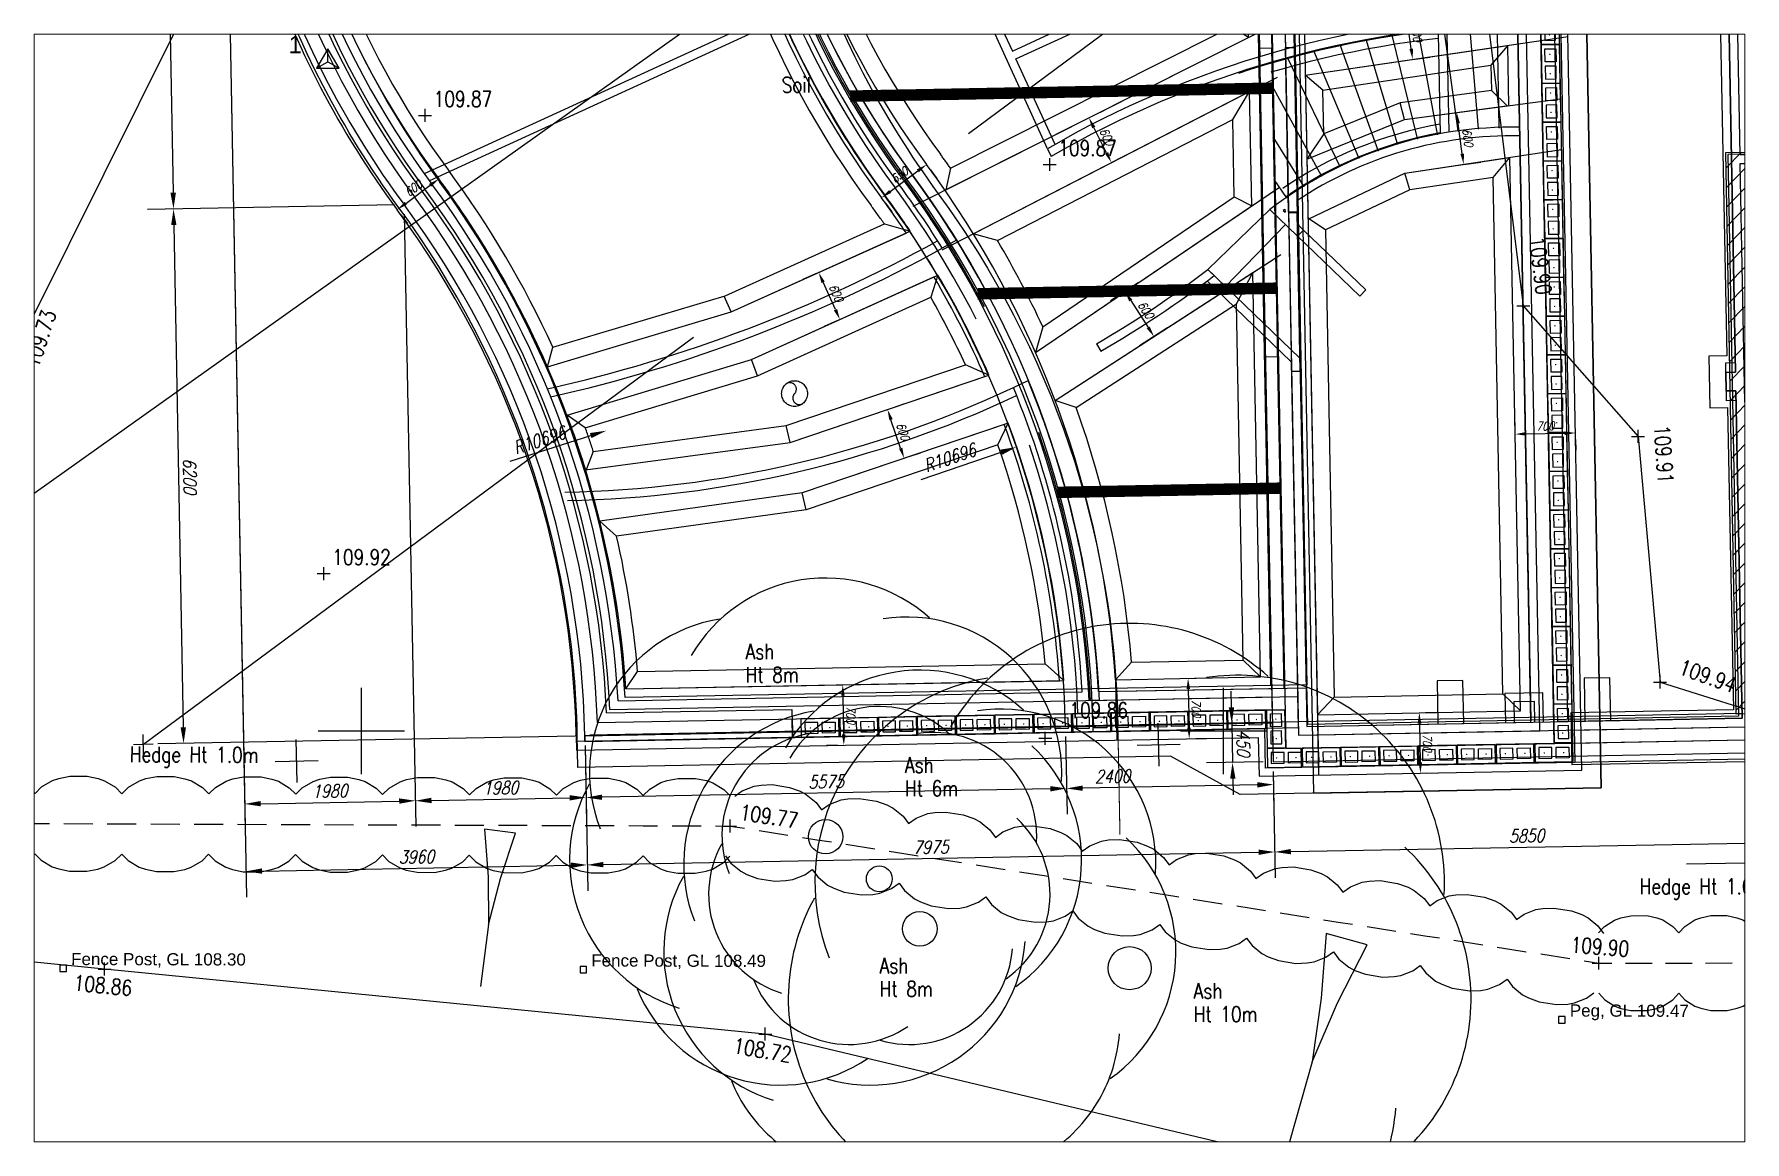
# Paper-space layout 'Layout1' of a CAD drawing. Header units: millimetres. Extents: x 3 to 400, y 3 to 260.
# The model-space entities are those that its viewports show. They can reach past a viewport. Long polylines and large blocks are cut down to what shows.
import ezdxf
from ezdxf.enums import TextEntityAlignment as Align

# ---------------------------------------------------------------- set-up
doc = ezdxf.new("R2010")
doc.units = ezdxf.units.MM
doc.linetypes.add('16764-Topo$0$Dashed', pattern=[3, 2, -1])
doc.linetypes.add('HIDDEN', pattern=[9.525, 6.35, -3.175])
doc.layers.get('Defpoints').update_dxf_attribs({"color": 41})
for name, color, linetype in [('16764-Topo$0$SV_$_Grid', 7, 'Continuous'), ('16764-Topo$0$SV_Control', 1, 'Continuous'), ('16764-Topo$0$SV_Land Form Levels', 7, 'Continuous'), ('16764-Topo$0$SV_Land Forms', 7, 'Continuous'), ('16764-Topo$0$SV_Levels (Spot)', 1, 'Continuous'), ('16764-Topo$0$SV_Misc Text', 7, 'Continuous'), ('16764-Topo$0$SV_Road Channels', 2, 'Continuous'), ('16764-Topo$0$SV_Road Levels', 7, 'Continuous'), ('16764-Topo$0$SV_Trees', 3, 'Continuous'), ('16764-Topo$0$SV_Trees Text', 3, 'Continuous'), ('16764-Topo$0$SV_Vegetation', 3, 'Continuous'), ('16764-Topo$0$SV_Vegetation Levels', 7, 'Continuous'), ('CHB+00-Lintels Over', 9, 'HIDDEN'), ('CHB+00_Foundation', 1, 'Continuous'), ('CHB+00_Groundslab', 4, 'Continuous'), ('CHB+00_Walls-LB', 2, 'Continuous'), ('CHB+00_Walls-LB Ghost', 252, 'Continuous'), ('CHB+00_Walls-NonLB', 7, 'Continuous'), ('CHB+00_Walls-Ret', 8, 'Continuous'), ('CHB+00_Walls-Sleeper Ghost', 252, 'Continuous'), ('CHB+01_Roof', 9, 'Continuous'), ('CHB+01_Walls-LB', 3, 'Continuous'), ('CHB+02_Beams-Steel', 252, 'Continuous'), ('CHB+02_Walls-LB', 3, 'Continuous'), ('CHB-00_Dig Line', 2, 'Continuous'), ('CHB-00_Dims-Footprint', 8, 'Continuous'), ('CHB-00_Dims-Foundation', 8, 'Continuous'), ('CHB-00_Footprint', 1, 'Continuous'), ('CHB-00_Foundation', 7, 'Continuous'), ('CHB-00_SOPs', 211, 'Continuous'), ('CHB-00_Surveyed Outline', 211, 'Continuous'), ('CHB-00_Walls-LB', 8, 'Continuous'), ('X-Ref-Site', 7, 'Continuous')]:
    doc.layers.add(name, color=color, linetype=linetype)
doc.layers.get('X-Ref-Site').off()
doc.styles.add('16764-Topo$0$Default', font='RomanS', dxfattribs={"width": 0.8})
doc.styles.add('16764-Topo$0$Station Text', font='ARIAL')
doc.styles.add('Romans15', font='romans.shx', dxfattribs={"width": 0.8, "oblique": 15})
doc.styles.get("Standard").update_dxf_attribs({"font": 'arial.ttf'})
doc.dimstyles.new('CHB_1-1', dxfattribs={"dimtxt": 2, "dimasz": 2.5, "dimexe": 4, "dimexo": 1.5, "dimgap": 0.75, "dimtad": 1, "dimdec": 0, "dimdsep": 46, "dimtxsty": 'Romans15', "dimcen": 1.5, "dimclrd": 8, "dimclre": 8, "dimclrt": 7, "dimadec": 0, "dimazin": 0, "dimtfac": 1, "dimtdec": 0, "dimtmove": 0, "dimatfit": 3, "dimfxl": 1, "dimarcsym": 0})

psp = doc.layouts.get("Layout1")

msp = doc.modelspace()

# ---------------------------------------------------------------- texts
for s, p in [(' Fence Post, GL 108.30', (969072.66, 1997452.51)), (' Fence Post, GL 108.49', (975105.5, 1997436)), (' Peg, GL 109.47', (986455.5, 1996855.23))]:
    msp.add_text(s, height=141.0778, rotation=359.84127).set_placement(p)

# ---------------------------------------------------------------- blocks, each defined once
blk = doc.blocks.new('16764-Topo$0$PT_PLUS')
at = {"color": 0, "linetype": 'Continuous', "flags": 128}
for points in [[(-0.5, 0), (0.5, 0)], [(0, -0.5), (0, 0.5)]]:
    blk.add_lwpolyline(points, dxfattribs=at)
blk = doc.blocks.new('16764-Topo$0$GLOBAL CANOPY')
at = {"color": 62, "linetype": 'Continuous'}
for centre, start, end in [((0.000032, 0.399949), 48, 150), ((0.312815, 0.249357), -3.4, 98.6), ((-0.312751, 0.249357), 99.4, 201.4), ((0.39001, -0.089024), -54.8, 47.2), ((-0.389946, -0.089024), 150.9, 252.9), ((0.173622, -0.360409), -106.3, -4.3), ((-0.173558, -0.360409), -157.7, -55.7)]:
    blk.add_arc(centre, 0.599967, start, end, dxfattribs=at)
blk = doc.blocks.new('16764-Topo$0$GLOBALTADPOLE')
at = {"color": 8, "linetype": 'Continuous', "flags": 128}
for points in [[(0.021, 0.0028), (0, 0.007)], [(0, 0.007), (0, -0.007)], [(0.042, 0), (0.021, 0.0028)], [(0.021, -0.0028), (0.042, 0)], [(0.042, 0), (0.07, 0)], [(0, -0.007), (0.021, -0.0028)]]:
    blk.add_lwpolyline(points, dxfattribs=at)
blk = doc.blocks.new('16764-Topo$0$PT_STATION')
at = {"color": 0, "linetype": 'Continuous', "flags": 128}
for points in [[(0, 0.5), (-0.433, -0.25)], [(-0.433, -0.25), (0, 0), (0, 0.5)], [(0.433, -0.25), (0, 0.5)], [(0, 0), (0.433, -0.25)], [(-0.433, -0.25), (0.433, -0.25)]]:
    blk.add_lwpolyline(points, dxfattribs=at)
blk = doc.blocks.new('16764-Topo')
at = {"layer": '16764-Topo$0$SV_$_Grid', "color": 7, "linetype": 'Continuous', "flags": 128}
for points in [[(432760, 221829.5), (432760, 221830.5)], [(432770, 221829.5), (432770, 221830.5)], [(432759.5, 221830), (432760.5, 221830)], [(432769.5, 221830), (432770.5, 221830)]]:
    blk.add_lwpolyline(points, dxfattribs=at)
at = {"layer": '16764-Topo$0$SV_Land Forms', "color": 1, "linetype": '16764-Topo$0$Dashed', "flags": 128}
blk.add_lwpolyline([(432777.267619, 221847.172699), (432776.842158, 221846.221104), (432771.738694, 221845.625754), (432769.017029, 221843.382939), (432762.47134, 221843.304265), (432758.828403, 221840.108615), (432756.094106, 221834.611227), (432755.044416, 221829.017397)], dxfattribs=at)
at = {"layer": '16764-Topo$0$SV_Land Forms', "color": 4, "linetype": '16764-Topo$0$Dashed', "flags": 128}
blk.add_lwpolyline([(432780.308847, 221804.554189), (432777.91431, 221814.890713), (432776.459452, 221821.170916), (432772.482515, 221824.626161), (432764.685415, 221826.484411), (432757.021752, 221827.237292), (432748.92396, 221828.032821)], dxfattribs=at)
at = {"layer": '16764-Topo$0$SV_Road Channels', "color": 3, "linetype": '16764-Topo$0$Dashed', "flags": 128}
blk.add_lwpolyline([(432780.985619, 221842.882459), (432778.762515, 221842.438058), (432775.006633, 221842.145456), (432774.60885, 221840.851776), (432772.833545, 221840.085941), (432773.476416, 221834.928957), (432774.80789, 221833.416098), (432775.062602, 221830.565993), (432778.292036, 221829.547009), (432780.372241, 221829.732847), (432781.461189, 221824.660355), (432783.907445, 221819.097998)], dxfattribs=at)
at = {"layer": '16764-Topo$0$SV_Trees', "color": 32, "linetype": 'Continuous'}
for centre, radius in [((432765.384298, 221828.77321), 0.2), ((432766.007686, 221828.284031), 0.15), ((432766.477221, 221827.70487), 0.2), ((432768.91112, 221827.247989), 0.25)]:
    blk.add_circle(centre, radius, dxfattribs=at)
at = {"layer": '16764-Topo$0$SV_Vegetation', "color": 92, "linetype": 'Continuous'}
for p, q in [((432756.549616, 221828.924683), (432756.885224, 221828.92349)), ((432757.557448, 221828.921102), (432757.893056, 221828.91991)), ((432758.56528, 221828.917521), (432758.900888, 221828.916329)), ((432759.573112, 221828.913941), (432759.90872, 221828.912748)), ((432760.580944, 221828.91036), (432760.916552, 221828.909168)), ((432761.588776, 221828.906779), (432761.924384, 221828.905587)), ((432762.596607, 221828.903199), (432762.932215, 221828.902006)), ((432763.604439, 221828.899618), (432763.940047, 221828.898426)), ((432764.276663, 221828.89723), (432764.443902, 221828.870826)), ((432764.612148, 221828.844264), (432764.947633, 221828.791298)), ((432765.61961, 221828.685207), (432765.955095, 221828.632241)), ((432766.627072, 221828.526151), (432766.962557, 221828.473185)), ((432767.634534, 221828.367094), (432767.970019, 221828.314128)), ((432768.641996, 221828.208038), (432768.977481, 221828.155072)), ((432769.649458, 221828.048981), (432769.984943, 221827.996015)), ((432770.65692, 221827.889925), (432770.992405, 221827.836959)), ((432771.664382, 221827.730868), (432771.999867, 221827.677902)), ((432772.671844, 221827.571812), (432773.007329, 221827.518846)), ((432773.679306, 221827.412755), (432774.014791, 221827.359789)), ((432774.183037, 221827.333227), (432774.351284, 221827.306664)), ((432774.351284, 221827.306664), (432774.505636, 221827.306861)), ((432774.660919, 221827.307058), (432774.970554, 221827.307452)), ((432775.590753, 221827.30824), (432775.900388, 221827.308634))]:
    blk.add_line(p, q, dxfattribs=at)
at = {"layer": '16764-Topo$0$SV_Vegetation', "color": 92, "linetype": 'Continuous', "flags": 128}
for points in [[(432755.20742, 221829.279453), (432755.283274, 221829.354184), (432755.409519, 221829.428736), (432755.485195, 221829.453468), (432755.611263, 221829.47802), (432755.812829, 221829.477304), (432755.93872, 221829.451856), (432756.014218, 221829.426588), (432756.139931, 221829.351141), (432756.215252, 221829.275873)], [(432756.215252, 221829.275873), (432756.291106, 221829.350604), (432756.417351, 221829.425156), (432756.493027, 221829.449887), (432756.619095, 221829.474439), (432756.820661, 221829.473723), (432756.946552, 221829.448276), (432757.02205, 221829.423007), (432757.147763, 221829.34756), (432757.223084, 221829.272292)], [(432757.223084, 221829.272292), (432757.298937, 221829.347023), (432757.425183, 221829.421575), (432757.500859, 221829.446306), (432757.626927, 221829.470859), (432757.828493, 221829.470142), (432757.954383, 221829.444695), (432758.029882, 221829.419427), (432758.155594, 221829.343979), (432758.230915, 221829.268711)], [(432758.230915, 221829.268711), (432758.306769, 221829.343442), (432758.433015, 221829.417994), (432758.508691, 221829.442726), (432758.634759, 221829.467278), (432758.836325, 221829.466562), (432758.962215, 221829.441114), (432759.037714, 221829.415846), (432759.163426, 221829.340399), (432759.238747, 221829.265131)], [(432759.238747, 221829.265131), (432759.314601, 221829.339862), (432759.440847, 221829.414414), (432759.516523, 221829.439145), (432759.642591, 221829.463697), (432759.844157, 221829.462981), (432759.970047, 221829.437534), (432760.045546, 221829.412265), (432760.171258, 221829.336818), (432760.246579, 221829.26155)], [(432760.246579, 221829.26155), (432760.322433, 221829.336281), (432760.448678, 221829.410833), (432760.524355, 221829.435564), (432760.650422, 221829.460117), (432760.851989, 221829.4594), (432760.977879, 221829.433953), (432761.053378, 221829.408685), (432761.17909, 221829.333237), (432761.254411, 221829.257969)], [(432761.254411, 221829.257969), (432761.330265, 221829.3327), (432761.45651, 221829.407252), (432761.532187, 221829.431984), (432761.658254, 221829.456536), (432761.859821, 221829.45582), (432761.985711, 221829.430372), (432762.061209, 221829.405104), (432762.186922, 221829.329657), (432762.262243, 221829.254389)], [(432762.262243, 221829.254389), (432762.338097, 221829.32912), (432762.464342, 221829.403672), (432762.540018, 221829.428403), (432762.666086, 221829.452955), (432762.867653, 221829.452239), (432762.993543, 221829.426792), (432763.069041, 221829.401523), (432763.194754, 221829.326076), (432763.270075, 221829.250808)], [(432763.270075, 221829.250808), (432763.345929, 221829.325539), (432763.472174, 221829.400091), (432763.54785, 221829.424822), (432763.673918, 221829.449375), (432763.875484, 221829.448658), (432764.001375, 221829.423211), (432764.076873, 221829.397943), (432764.202586, 221829.322495), (432764.277907, 221829.247227)], [(432764.331245, 221829.242947), (432764.4185, 221829.305101), (432764.556129, 221829.359301), (432764.635587, 221829.372066), (432764.765419, 221829.376878), (432764.966911, 221829.345067), (432765.088945, 221829.30049), (432765.160606, 221829.263867), (432765.274843, 221829.169903), (432765.338707, 221829.083891)], [(432765.338707, 221829.083891), (432765.425962, 221829.146044), (432765.563591, 221829.200245), (432765.643049, 221829.213009), (432765.772881, 221829.217821), (432765.974373, 221829.18601), (432766.096407, 221829.141434), (432766.168068, 221829.104811), (432766.282305, 221829.010846), (432766.346169, 221828.924834)], [(432756.0457, 221828.926473), (432756.214008, 221828.925875), (432756.381308, 221828.925281)], [(432757.053532, 221828.922892), (432757.22184, 221828.922294), (432757.38914, 221828.9217)], [(432758.061364, 221828.919312), (432758.229672, 221828.918714), (432758.396972, 221828.918119)], [(432759.069196, 221828.915731), (432759.237504, 221828.915133), (432759.404804, 221828.914539)], [(432760.077028, 221828.91215), (432760.245336, 221828.911552), (432760.412636, 221828.910958)], [(432761.08486, 221828.90857), (432761.253168, 221828.907972), (432761.420468, 221828.907377)], [(432762.092691, 221828.904989), (432762.260999, 221828.904391), (432762.428299, 221828.903797)], [(432763.100523, 221828.901408), (432763.268831, 221828.90081), (432763.436131, 221828.900216)], [(432764.108355, 221828.897828), (432764.276663, 221828.89723), (432764.276663, 221828.89723)], [(432766.346169, 221828.924834), (432766.433424, 221828.986988), (432766.571053, 221829.041188), (432766.650511, 221829.053953), (432766.780343, 221829.058765), (432766.981835, 221829.026954), (432767.103869, 221828.982377), (432767.17553, 221828.945754), (432767.289767, 221828.85179), (432767.353631, 221828.765778)], [(432767.353631, 221828.765778), (432767.440886, 221828.827931), (432767.578515, 221828.882131), (432767.657973, 221828.894896), (432767.787805, 221828.899708), (432767.989297, 221828.867897), (432768.111331, 221828.823321), (432768.182992, 221828.786698), (432768.297229, 221828.692733), (432768.361093, 221828.606721)], [(432765.115879, 221828.764736), (432765.284125, 221828.738173), (432765.451364, 221828.71177)], [(432768.361093, 221828.606721), (432768.448348, 221828.668875), (432768.585977, 221828.723075), (432768.665435, 221828.73584), (432768.795267, 221828.740652), (432768.996759, 221828.708841), (432769.118793, 221828.664264), (432769.190454, 221828.627641), (432769.304691, 221828.533677), (432769.368555, 221828.447665)], [(432755.204933, 221828.579458), (432755.280254, 221828.50419), (432755.405966, 221828.428743), (432755.481465, 221828.403474), (432755.607355, 221828.378027), (432755.808921, 221828.377311), (432755.934989, 221828.401863), (432756.010665, 221828.426594), (432756.136911, 221828.501146), (432756.212765, 221828.575877)], [(432756.212765, 221828.575877), (432756.288086, 221828.500609), (432756.413798, 221828.425162), (432756.489297, 221828.399894), (432756.615187, 221828.374446), (432756.816753, 221828.37373), (432756.942821, 221828.398282), (432757.018497, 221828.423014), (432757.144743, 221828.497565), (432757.220597, 221828.572296)], [(432757.220597, 221828.572296), (432757.295917, 221828.497028), (432757.42163, 221828.421581), (432757.497129, 221828.396313), (432757.623019, 221828.370865), (432757.824585, 221828.370149), (432757.950653, 221828.394702), (432758.026329, 221828.419433), (432758.152575, 221828.493985), (432758.228428, 221828.568716)], [(432758.228428, 221828.568716), (432758.303749, 221828.493448), (432758.429462, 221828.418001), (432758.50496, 221828.392732), (432758.630851, 221828.367285), (432758.832417, 221828.366569), (432758.958485, 221828.391121), (432759.034161, 221828.415852), (432759.160406, 221828.490404), (432759.23626, 221828.565135)], [(432759.23626, 221828.565135), (432759.311581, 221828.489867), (432759.437294, 221828.41442), (432759.512792, 221828.389152), (432759.638682, 221828.363704), (432759.840249, 221828.362988), (432759.966317, 221828.38754), (432760.041993, 221828.412272), (432760.168238, 221828.486823), (432760.244092, 221828.561554)], [(432760.244092, 221828.561554), (432760.319413, 221828.486286), (432760.445126, 221828.410839), (432760.520624, 221828.385571), (432760.646514, 221828.360123), (432760.848081, 221828.359407), (432760.974149, 221828.38396), (432761.049825, 221828.408691), (432761.17607, 221828.483243), (432761.251924, 221828.557974)], [(432761.251924, 221828.557974), (432761.327245, 221828.482706), (432761.452957, 221828.407259), (432761.528456, 221828.38199), (432761.654346, 221828.356543), (432761.855913, 221828.355827), (432761.98198, 221828.380379), (432762.057657, 221828.40511), (432762.183902, 221828.479662), (432762.259756, 221828.554393)], [(432762.259756, 221828.554393), (432762.335077, 221828.479125), (432762.460789, 221828.403678), (432762.536288, 221828.37841), (432762.662178, 221828.352962), (432762.863744, 221828.352246), (432762.989812, 221828.376798), (432763.065488, 221828.40153), (432763.191734, 221828.476081), (432763.267588, 221828.550812)], [(432763.267588, 221828.550812), (432763.342909, 221828.475544), (432763.468621, 221828.400097), (432763.54412, 221828.374829), (432763.67001, 221828.349381), (432763.871576, 221828.348665), (432763.997644, 221828.373218), (432764.07332, 221828.397949), (432764.199566, 221828.472501), (432764.27542, 221828.547232)], [(432764.222082, 221828.551512), (432764.285945, 221828.4655), (432764.400182, 221828.371536), (432764.471843, 221828.334912), (432764.593877, 221828.290336), (432764.79537, 221828.258525), (432764.925201, 221828.263337), (432765.004659, 221828.276102), (432765.142288, 221828.330302), (432765.229544, 221828.392455)], [(432766.123341, 221828.605679), (432766.291587, 221828.579117), (432766.458826, 221828.552713)], [(432769.368555, 221828.447665), (432769.45581, 221828.509818), (432769.593439, 221828.564018), (432769.672897, 221828.576783), (432769.802729, 221828.581595), (432770.004221, 221828.549784), (432770.126255, 221828.505208), (432770.197916, 221828.468585), (432770.312153, 221828.37462), (432770.376017, 221828.288608)], [(432765.229544, 221828.392455), (432765.293407, 221828.306444), (432765.407644, 221828.212479), (432765.479305, 221828.175856), (432765.601339, 221828.131279), (432765.802832, 221828.099468), (432765.932663, 221828.10428), (432766.012121, 221828.117045), (432766.14975, 221828.171245), (432766.237006, 221828.233399)], [(432767.130803, 221828.446622), (432767.299049, 221828.42006), (432767.466288, 221828.393657)], [(432770.376017, 221828.288608), (432770.463272, 221828.350762), (432770.600901, 221828.404962), (432770.68036, 221828.417727), (432770.810191, 221828.422539), (432771.011683, 221828.390728), (432771.133717, 221828.346151), (432771.205378, 221828.309528), (432771.319615, 221828.215564), (432771.383479, 221828.129552)], [(432766.237006, 221828.233399), (432766.300869, 221828.147387), (432766.415106, 221828.053423), (432766.486767, 221828.016799), (432766.608801, 221827.972223), (432766.810294, 221827.940412), (432766.940125, 221827.945224), (432767.019583, 221827.957989), (432767.157212, 221828.012189), (432767.244468, 221828.074342)], [(432768.138265, 221828.287566), (432768.306511, 221828.261004), (432768.47375, 221828.2346)], [(432769.145727, 221828.128509), (432769.313973, 221828.101947), (432769.481212, 221828.075544)], [(432771.383479, 221828.129552), (432771.470734, 221828.191705), (432771.608363, 221828.245905), (432771.687822, 221828.25867), (432771.817653, 221828.263482), (432772.019145, 221828.231671), (432772.141179, 221828.187095), (432772.21284, 221828.150472), (432772.327077, 221828.056507), (432772.390941, 221827.970495)], [(432772.390941, 221827.970495), (432772.478196, 221828.032649), (432772.615825, 221828.086849), (432772.695284, 221828.099614), (432772.825115, 221828.104426), (432773.026607, 221828.072615), (432773.148642, 221828.028038), (432773.220302, 221827.991415), (432773.334539, 221827.897451), (432773.398403, 221827.811439)], [(432767.244468, 221828.074342), (432767.308331, 221827.988331), (432767.422568, 221827.894366), (432767.494229, 221827.857743), (432767.616263, 221827.813166), (432767.817756, 221827.781355), (432767.947587, 221827.786167), (432768.027045, 221827.798932), (432768.164674, 221827.853132), (432768.25193, 221827.915286)], [(432768.25193, 221827.915286), (432768.315794, 221827.829274), (432768.43003, 221827.73531), (432768.501691, 221827.698686), (432768.623725, 221827.65411), (432768.825218, 221827.622299), (432768.955049, 221827.627111), (432769.034507, 221827.639876), (432769.172136, 221827.694076), (432769.259392, 221827.756229)], [(432770.153189, 221827.969453), (432770.321435, 221827.942891), (432770.488674, 221827.916487)], [(432773.398403, 221827.811439), (432773.485659, 221827.873592), (432773.623287, 221827.927792), (432773.702746, 221827.940557), (432773.832577, 221827.945369), (432774.034069, 221827.913558), (432774.156104, 221827.868982), (432774.227765, 221827.832358), (432774.342001, 221827.738394), (432774.405865, 221827.652382)], [(432769.259392, 221827.756229), (432769.323256, 221827.670217), (432769.437492, 221827.576253), (432769.509153, 221827.53963), (432769.631187, 221827.495053), (432769.83268, 221827.463242), (432769.962511, 221827.468054), (432770.04197, 221827.480819), (432770.179598, 221827.535019), (432770.266854, 221827.597173)], [(432771.160651, 221827.810396), (432771.328897, 221827.783834), (432771.496136, 221827.757431)], [(432774.350839, 221827.656664), (432774.420481, 221827.731753), (432774.536615, 221827.8069), (432774.606321, 221827.831989), (432774.722518, 221827.857137), (432774.908485, 221827.857373), (432775.024746, 221827.832521), (432775.094516, 221827.80761), (432775.210841, 221827.732757), (432775.280673, 221827.657846)], [(432775.280673, 221827.657846), (432775.350316, 221827.732935), (432775.46645, 221827.808082), (432775.536156, 221827.833171), (432775.652353, 221827.858319), (432775.83832, 221827.858555), (432775.954581, 221827.833703), (432776.024351, 221827.808792), (432776.140675, 221827.733939), (432776.210508, 221827.659028)], [(432770.266854, 221827.597173), (432770.330718, 221827.511161), (432770.444954, 221827.417196), (432770.516615, 221827.380573), (432770.638649, 221827.335997), (432770.840142, 221827.304186), (432770.969973, 221827.308998), (432771.049432, 221827.321763), (432771.18706, 221827.375963), (432771.274316, 221827.438116)], [(432772.168113, 221827.65134), (432772.336359, 221827.624777), (432772.503598, 221827.598374)], [(432771.274316, 221827.438116), (432771.33818, 221827.352104), (432771.452416, 221827.25814), (432771.524077, 221827.221517), (432771.646111, 221827.17694), (432771.847604, 221827.145129), (432771.977435, 221827.149941), (432772.056894, 221827.162706), (432772.194522, 221827.216906), (432772.281778, 221827.27906)], [(432773.175575, 221827.492283), (432773.343821, 221827.465721), (432773.51106, 221827.439318)], [(432775.125836, 221827.307649), (432775.281118, 221827.307846), (432775.435471, 221827.308043)], [(432776.055671, 221827.308831), (432776.210953, 221827.309028), (432776.365306, 221827.309225)], [(432772.281778, 221827.27906), (432772.345642, 221827.193048), (432772.459878, 221827.099083), (432772.531539, 221827.06246), (432772.653573, 221827.017884), (432772.855066, 221826.986073), (432772.984897, 221826.990885), (432773.064356, 221827.00365), (432773.201984, 221827.05785), (432773.28924, 221827.120003)], [(432773.28924, 221827.120003), (432773.353104, 221827.033991), (432773.46734, 221826.940027), (432773.539001, 221826.903404), (432773.661036, 221826.858827), (432773.862528, 221826.827016), (432773.992359, 221826.831828), (432774.071818, 221826.844593), (432774.209446, 221826.898793), (432774.296702, 221826.960947)], [(432774.351728, 221826.956665), (432774.421561, 221826.881753), (432774.537886, 221826.806901), (432774.607655, 221826.78199), (432774.723917, 221826.757138), (432774.909884, 221826.757374), (432775.026081, 221826.782522), (432775.095787, 221826.80761), (432775.211921, 221826.882758), (432775.281563, 221826.957847)], [(432775.281563, 221826.957847), (432775.351396, 221826.882935), (432775.467721, 221826.808083), (432775.53749, 221826.783172), (432775.653751, 221826.75832), (432775.839718, 221826.758556), (432775.955916, 221826.783704), (432776.025622, 221826.808792), (432776.141756, 221826.88394), (432776.211398, 221826.959029)]]:
    blk.add_lwpolyline(points, dxfattribs=at)
at = {"layer": '16764-Topo$0$SV_Control', "color": 1, "linetype": 'Continuous', "xscale": 0.3, "yscale": 0.3, "zscale": 0.3}
blk.add_blockref('16764-Topo$0$PT_STATION', (432759.610969, 221837.760823), dxfattribs=at)
at = {"layer": '16764-Topo$0$SV_Land Form Levels', "color": 1, "linetype": 'Continuous', "xscale": 0.15, "yscale": 0.15, "zscale": 0.15}
blk.add_blockref('16764-Topo$0$PT_PLUS', (432756.094106, 221834.611227), dxfattribs=at)
at = {"layer": '16764-Topo$0$SV_Land Form Levels', "color": 4, "linetype": 'Continuous', "xscale": 0.15, "yscale": 0.15, "zscale": 0.15}
for p in [(432757.021752, 221827.237292), (432764.685415, 221826.484411)]:
    blk.add_blockref('16764-Topo$0$PT_PLUS', p, dxfattribs=at)
at = {"layer": '16764-Topo$0$SV_Levels (Spot)', "color": 7, "linetype": 'Continuous', "xscale": 0.15, "yscale": 0.15, "zscale": 0.15}
for p in [(432760.739408, 221837.139293), (432776.124056, 221836.832682), (432767.983495, 221836.569886), (432759.5629, 221831.824844), (432767.933069, 221829.914511)]:
    blk.add_blockref('16764-Topo$0$PT_PLUS', p, dxfattribs=at)
at = {"layer": '16764-Topo$0$SV_Misc Text', "linetype": 'Continuous'}
for p, xscale, yscale, zscale, rotation in [((432761.609318, 221828.837609), 25.938082, 25.938082, 25.938082, 262.828288), ((432771.427876, 221827.584937), 35.233181, 35.233181, 35.233181, 254.283025), ((432778.765638, 221825.827946), 67.973138, 67.973138, 67.973138, 212.26719)]:
    blk.add_blockref('16764-Topo$0$GLOBALTADPOLE', p, dxfattribs=dict(at, xscale=xscale, yscale=yscale, zscale=zscale, rotation=rotation))
at = {"layer": '16764-Topo$0$SV_Road Levels', "color": 3, "linetype": 'Continuous', "xscale": 0.15, "yscale": 0.15, "zscale": 0.15}
for p in [(432773.476416, 221834.928957), (432774.80789, 221833.416098), (432775.062602, 221830.565993)]:
    blk.add_blockref('16764-Topo$0$PT_PLUS', p, dxfattribs=at)
at = {"layer": '16764-Topo$0$SV_Trees', "linetype": 'Continuous'}
for p, xscale, yscale, zscale in [((432765.384298, 221828.77321), 3, 3, 3), ((432768.91112, 221827.247989), 4, 4, 4), ((432766.477221, 221827.70487), 3, 3, 3), ((432766.007686, 221828.284031), 2, 2, 2)]:
    blk.add_blockref('16764-Topo$0$GLOBAL CANOPY', p, dxfattribs=dict(at, xscale=xscale, yscale=yscale, zscale=zscale))
at = {"layer": '16764-Topo$0$SV_Vegetation Levels', "color": 3, "linetype": 'Continuous', "xscale": 0.15, "yscale": 0.15, "zscale": 0.15}
for p in [(432764.276663, 221828.89723), (432774.351284, 221827.306664)]:
    blk.add_blockref('16764-Topo$0$PT_PLUS', p, dxfattribs=at)
at = {"layer": '16764-Topo$0$SV_Control', "style": '16764-Topo$0$Station Text'}
blk.add_text('1', height=0.2, dxfattribs=at).set_placement((432759.310969, 221837.860823), align=Align.RIGHT)
at = {"layer": '16764-Topo$0$SV_Land Form Levels', "color": 1, "style": '16764-Topo$0$Default', "width": 0.8}
blk.add_text('109.73', height=0.18, rotation=71.463544, dxfattribs=at).set_placement((432756.188919, 221834.579436), align=Align.TOP_CENTER)
at = {"layer": '16764-Topo$0$SV_Land Form Levels', "color": 4, "style": '16764-Topo$0$Default', "width": 0.8}
for s, rotation, p in [('108.86', -5.610752, (432757.011976, 221827.137771)), ('108.72', -9.507877, (432764.668896, 221826.385785))]:
    blk.add_text(s, height=0.18, rotation=rotation, dxfattribs=at).set_placement(p, align=Align.TOP_CENTER)
at = {"layer": '16764-Topo$0$SV_Levels (Spot)', "color": 7, "style": '16764-Topo$0$Default', "width": 0.8}
for s, p in [('109.87', (432760.839408, 221837.239293)), ('109.87', (432768.083495, 221836.669886)), ('109.92', (432759.6629, 221831.924844)), ('109.86', (432768.212668, 221830.149217))]:
    blk.add_text(s, height=0.18, dxfattribs=at).set_placement(p)
at = {"layer": '16764-Topo$0$SV_Misc Text', "style": '16764-Topo$0$Default', "width": 0.8}
for s, p in [('Soil', (432764.875489, 221837.403859)), ('Hedge Ht 1.0m', (432774.827522, 221828.106654))]:
    blk.add_text(s, height=0.18, dxfattribs=at).set_placement(p)
blk.add_text('Hedge Ht 1.0m', height=0.18, rotation=-0.303954, dxfattribs=at).set_placement((432757.315005, 221829.63874))
at = {"layer": '16764-Topo$0$SV_Road Levels', "color": 3, "style": '16764-Topo$0$Default', "width": 0.8}
for s, rotation, p in [('109.90', -83.010115, (432773.586775, 221835.385677)), ('109.91', -86.009087, (432775.016247, 221833.202915)), ('109.94', -19.697125, (432775.585663, 221830.55157))]:
    blk.add_text(s, height=0.18, rotation=rotation, dxfattribs=at).set_placement(p, align=Align.CENTER)
at = {"layer": '16764-Topo$0$SV_Trees Text', "color": 62, "style": '16764-Topo$0$Default', "width": 0.8}
for s, p in [('Ash', (432764.457064, 221830.83068)), ('Ht 8m', (432764.457064, 221830.56068)), ('Ash', (432766.305591, 221829.514202)), ('Ht 6m', (432766.305591, 221829.244202)), ('Ash', (432766.012283, 221827.188196)), ('Ht 8m', (432766.012283, 221826.918196)), ('Ash', (432769.654768, 221826.894887)), ('Ht 10m', (432769.654768, 221826.624887))]:
    blk.add_text(s, height=0.18, dxfattribs=at).set_placement(p)
at = {"layer": '16764-Topo$0$SV_Vegetation Levels', "color": 3, "style": '16764-Topo$0$Default', "width": 0.8}
for s, rotation, p in [('109.77', -8.667776, (432764.714318, 221828.920756)), ('109.90', -4.449442, (432774.359041, 221827.406363))]:
    blk.add_text(s, height=0.18, rotation=rotation, dxfattribs=at).set_placement(p, align=Align.CENTER)
blk = doc.blocks.new('*D351')
at = {"layer": 'CHB-00_Dims-Foundation', "color": 8, "linetype": 'Continuous', "lineweight": -2, "transparency": 16777216}
for p, q in [((989142, 1999776), (992479, 1999839)), ((992282, 1999710), (992298, 1998835)), ((987864, 1998627), (992501, 1998714))]:
    blk.add_line(p, q, dxfattribs=at)
at = {"layer": 'CHB-00_Dims-Foundation', "color": 8, "linetype": 'Continuous', "transparency": 16777216}
for points in [[(992303, 1999711), (992261, 1999710), (992279, 1999835)], [(992319, 1998836), (992277, 1998835), (992301, 1998710)]]:
    blk.add_solid(points, dxfattribs=at)
at = {"layer": 'Defpoints', "color": 0, "linetype": 'Continuous', "transparency": 16777216}
for p in [(989067, 1999775), (987789, 1998625), (992301, 1998710)]:
    blk.add_point(p, dxfattribs=at)
at = {"layer": 'CHB-00_Dims-Foundation', "color": 7, "linetype": 'Continuous', "transparency": 16777216, "insert": (992377, 1999274), "char_height": 100, "attachment_point": 5, "rotation": 271.0813, "style": 'Romans15'}
blk.add_mtext('1125', dxfattribs=at)
blk = doc.blocks.new('*D362')
at = {"layer": 'CHB-00_Dims-Footprint', "color": 8, "linetype": 'Continuous', "lineweight": -2, "transparency": 16777216}
for p, q in [((975088, 1999999), (975120, 1998314)), ((983070, 1999699), (983093, 1998465)), ((975302, 1998618), (982900, 1998761))]:
    blk.add_line(p, q, dxfattribs=at)
at = {"layer": 'CHB-00_Dims-Footprint', "color": 8, "linetype": 'Continuous', "transparency": 16777216}
for points in [[(982900, 1998792), (982901, 1998730), (983088, 1998764)], [(975301, 1998649), (975302, 1998586), (975114, 1998614)]]:
    blk.add_solid(points, dxfattribs=at)
at = {"layer": 'Defpoints', "color": 0, "linetype": 'Continuous', "transparency": 16777216}
for p in [(975086, 2000111), (983068, 1999811), (983088, 1998764)]:
    blk.add_point(p, dxfattribs=at)
at = {"layer": 'CHB-00_Dims-Footprint', "color": 7, "linetype": 'Continuous', "transparency": 16777216, "insert": (979098, 1998820), "char_height": 150, "attachment_point": 5, "rotation": 1.0813, "style": 'Romans15'}
blk.add_mtext('7975', dxfattribs=at)
blk = doc.blocks.new('*D363')
at = {"layer": 'CHB-00_Dims-Footprint', "color": 8, "linetype": 'Continuous', "lineweight": -2, "transparency": 16777216}
for p, q in [((988919, 1999809), (988942, 1998575)), ((983070, 1999699), (983093, 1998465)), ((983275, 1998768), (988749, 1998871))]:
    blk.add_line(p, q, dxfattribs=at)
at = {"layer": 'CHB-00_Dims-Footprint', "color": 8, "linetype": 'Continuous', "transparency": 16777216}
for points in [[(983274, 1998799), (983276, 1998737), (983088, 1998764)], [(988748, 1998903), (988749, 1998840), (988936, 1998875)]]:
    blk.add_solid(points, dxfattribs=at)
at = {"layer": 'Defpoints', "color": 0, "linetype": 'Continuous', "transparency": 16777216}
for p in [(988917, 1999922), (983068, 1999811), (988936, 1998875)]:
    blk.add_point(p, dxfattribs=at)
at = {"layer": 'CHB-00_Dims-Footprint', "color": 7, "linetype": 'Continuous', "transparency": 16777216, "insert": (986009, 1998951), "char_height": 150, "attachment_point": 5, "rotation": 1.0813, "style": 'Romans15'}
blk.add_mtext('5850', dxfattribs=at)
blk = doc.blocks.new('*D368')
at = {"layer": 'CHB-00_Dims-Footprint', "color": 8, "linetype": 'Continuous', "lineweight": -2, "transparency": 16777216}
for p, q in [((982586, 2000440), (982583, 2000628)), ((982947, 2000260), (982290, 2000247)), ((982590, 2000253), (982598, 1999803)), ((982955, 1999809), (982298, 1999797)), ((982602, 1999615), (982605, 1999428))]:
    blk.add_line(p, q, dxfattribs=at)
at = {"layer": 'CHB-00_Dims-Footprint', "color": 8, "linetype": 'Continuous', "transparency": 16777216}
for points in [[(982617, 2000441), (982555, 2000440), (982590, 2000253)], [(982633, 1999616), (982571, 1999614), (982598, 1999803)]]:
    blk.add_solid(points, dxfattribs=at)
at = {"layer": 'Defpoints', "color": 0, "linetype": 'Continuous', "transparency": 16777216}
for p in [(983059, 2000262), (982598, 1999803), (983068, 1999811)]:
    blk.add_point(p, dxfattribs=at)
at = {"layer": 'CHB-00_Dims-Footprint', "color": 7, "linetype": 'Continuous', "transparency": 16777216, "insert": (982725, 2000030), "char_height": 150, "attachment_point": 5, "rotation": 271.0813, "style": 'Romans15'}
blk.add_mtext('450', dxfattribs=at)
blk = doc.blocks.new('*D284')
at = {"layer": 'CHB-00_Dims-Footprint', "color": 8, "linetype": 'Continuous', "lineweight": -2, "transparency": 16777216}
for p, q in [((980662, 2000104), (980679, 1999201)), ((982885, 1999542), (980861, 1999504)), ((983070, 1999699), (983079, 1999246))]:
    blk.add_line(p, q, dxfattribs=at)
at = {"layer": 'CHB-00_Dims-Footprint', "color": 8, "linetype": 'Continuous', "transparency": 16777216}
for points in [[(980860, 1999535), (980861, 1999473), (980673, 1999501)], [(982885, 1999574), (982886, 1999511), (983073, 1999546)]]:
    blk.add_solid(points, dxfattribs=at)
at = {"layer": 'Defpoints', "color": 0, "linetype": 'Continuous', "transparency": 16777216}
for p in [(980660, 2000216), (983068, 1999811), (980673, 1999501)]:
    blk.add_point(p, dxfattribs=at)
at = {"layer": 'CHB-00_Dims-Footprint', "color": 7, "linetype": 'Continuous', "transparency": 16777216, "insert": (981207, 1999642), "char_height": 150, "attachment_point": 5, "rotation": 1.0813, "style": 'Romans15'}
blk.add_mtext('2400', dxfattribs=at)
blk = doc.blocks.new('*D285')
at = {"layer": 'CHB-00_Dims-Footprint', "color": 8, "linetype": 'Continuous', "lineweight": -2, "transparency": 16777216}
for p, q in [((980662, 2000104), (980679, 1999201)), ((975088, 1999999), (975105, 1999095)), ((980486, 1999497), (975287, 1999399))]:
    blk.add_line(p, q, dxfattribs=at)
at = {"layer": 'CHB-00_Dims-Footprint', "color": 8, "linetype": 'Continuous', "transparency": 16777216}
for points in [[(980485, 1999528), (980486, 1999466), (980673, 1999501)], [(975286, 1999430), (975287, 1999368), (975099, 1999395)]]:
    blk.add_solid(points, dxfattribs=at)
at = {"layer": 'Defpoints', "color": 0, "linetype": 'Continuous', "transparency": 16777216}
for p in [(975086, 2000111), (980660, 2000216), (975099, 1999395)]:
    blk.add_point(p, dxfattribs=at)
at = {"layer": 'CHB-00_Dims-Footprint', "color": 7, "linetype": 'Continuous', "transparency": 16777216, "insert": (977884, 1999579), "char_height": 150, "attachment_point": 5, "rotation": 1.0813, "style": 'Romans15'}
blk.add_mtext('5575', dxfattribs=at)
blk = doc.blocks.new('*D289')
at = {"layer": 'CHB-00_Dims-Footprint', "color": 8, "linetype": 'Continuous', "lineweight": -2, "transparency": 16777216}
for p, q in [((970895, 2012321), (971160, 1998239)), ((975088, 1999999), (975120, 1998314)), ((971342, 1998543), (974927, 1998610))]:
    blk.add_line(p, q, dxfattribs=at)
at = {"layer": 'CHB-00_Dims-Footprint', "color": 8, "linetype": 'Continuous', "transparency": 16777216}
for points in [[(971342, 1998574), (971343, 1998512), (971155, 1998539)], [(974926, 1998642), (974927, 1998579), (975114, 1998614)]]:
    blk.add_solid(points, dxfattribs=at)
at = {"layer": 'Defpoints', "color": 0, "linetype": 'Continuous', "transparency": 16777216}
for p in [(970892, 2012434), (975086, 2000111), (975114, 1998614)]:
    blk.add_point(p, dxfattribs=at)
at = {"layer": 'CHB-00_Dims-Footprint', "color": 7, "linetype": 'Continuous', "transparency": 16777216, "insert": (973132, 1998708), "char_height": 150, "attachment_point": 5, "rotation": 1.0813, "style": 'Romans15'}
blk.add_mtext('3960', dxfattribs=at)
blk = doc.blocks.new('*D369')
at = {"layer": 'CHB-00_Dims-Footprint', "color": 8, "linetype": 'Continuous', "lineweight": -2, "transparency": 16777216}
for p, q in [((970780, 2012432), (969898, 2012415)), ((970202, 2012233), (970312, 2006410)), ((972877, 2006270), (970015, 2006216))]:
    blk.add_line(p, q, dxfattribs=at)
at = {"layer": 'CHB-00_Dims-Footprint', "color": 8, "linetype": 'Continuous', "transparency": 16777216}
for points in [[(970233, 2012234), (970171, 2012233), (970198, 2012421)], [(970343, 2006410), (970280, 2006409), (970315, 2006222)]]:
    blk.add_solid(points, dxfattribs=at)
at = {"layer": 'Defpoints', "color": 0, "linetype": 'Continuous', "transparency": 16777216}
for p in [(970892, 2012434), (972989, 2006273), (970315, 2006222)]:
    blk.add_point(p, dxfattribs=at)
at = {"layer": 'CHB-00_Dims-Footprint', "color": 7, "linetype": 'Continuous', "transparency": 16777216, "insert": (970388, 2009324), "char_height": 150, "attachment_point": 5, "rotation": 271.0813, "style": 'Romans15'}
blk.add_mtext('6200', dxfattribs=at)
blk = doc.blocks.new('*D370')
at = {"layer": 'CHB-00_Dims-Footprint', "color": 8, "linetype": 'Continuous', "lineweight": -2, "transparency": 16777216}
for p, q in [((972877, 2006270), (970015, 2006216)), ((970319, 2006035), (970429, 2000211)), ((974973, 2000109), (970132, 2000018))]:
    blk.add_line(p, q, dxfattribs=at)
at = {"layer": 'CHB-00_Dims-Footprint', "color": 8, "linetype": 'Continuous', "transparency": 16777216}
for points in [[(970350, 2006035), (970288, 2006034), (970315, 2006222)], [(970460, 2000211), (970397, 2000210), (970432, 2000023)]]:
    blk.add_solid(points, dxfattribs=at)
at = {"layer": 'Defpoints', "color": 0, "linetype": 'Continuous', "transparency": 16777216}
for p in [(972989, 2006273), (975086, 2000111), (970432, 2000023)]:
    blk.add_point(p, dxfattribs=at)
at = {"layer": 'CHB-00_Dims-Footprint', "color": 7, "linetype": 'Continuous', "transparency": 16777216, "insert": (970505, 2003125), "char_height": 150, "attachment_point": 5, "rotation": 271.0813, "style": 'Romans15'}
blk.add_mtext('6200', dxfattribs=at)
blk = doc.blocks.new('*D371')
at = {"layer": 'CHB-00_Dims-Footprint', "color": 8, "linetype": 'Continuous', "lineweight": -2, "transparency": 16777216}
for p, q in [((970895, 2012321), (971146, 1999021)), ((972991, 2006160), (973125, 1999058)), ((971327, 1999324), (972932, 1999354))]:
    blk.add_line(p, q, dxfattribs=at)
at = {"layer": 'CHB-00_Dims-Footprint', "color": 8, "linetype": 'Continuous', "transparency": 16777216}
for points in [[(971327, 1999355), (971328, 1999293), (971140, 1999321)], [(972932, 1999386), (972933, 1999323), (973120, 1999358)]]:
    blk.add_solid(points, dxfattribs=at)
at = {"layer": 'Defpoints', "color": 0, "linetype": 'Continuous', "transparency": 16777216}
for p in [(970892, 2012434), (972989, 2006273), (973120, 1999358)]:
    blk.add_point(p, dxfattribs=at)
at = {"layer": 'CHB-00_Dims-Footprint', "color": 7, "linetype": 'Continuous', "transparency": 16777216, "insert": (972127, 1999471), "char_height": 150, "attachment_point": 5, "rotation": 1.0813, "style": 'Romans15'}
blk.add_mtext('1980', dxfattribs=at)
blk = doc.blocks.new('*D291')
at = {"layer": 'CHB-00_Dims-Footprint', "color": 8, "linetype": 'Continuous', "lineweight": -2, "transparency": 16777216}
for p, q in [((972991, 2006160), (973125, 1999058)), ((975088, 1999999), (975105, 1999095)), ((973307, 1999362), (974912, 1999392))]:
    blk.add_line(p, q, dxfattribs=at)
at = {"layer": 'CHB-00_Dims-Footprint', "color": 8, "linetype": 'Continuous', "transparency": 16777216}
for points in [[(973307, 1999393), (973308, 1999330), (973120, 1999358)], [(974911, 1999423), (974912, 1999361), (975099, 1999395)]]:
    blk.add_solid(points, dxfattribs=at)
at = {"layer": 'Defpoints', "color": 0, "linetype": 'Continuous', "transparency": 16777216}
for p in [(972989, 2006273), (975086, 2000111), (975099, 1999395)]:
    blk.add_point(p, dxfattribs=at)
at = {"layer": 'CHB-00_Dims-Footprint', "color": 7, "linetype": 'Continuous', "transparency": 16777216, "insert": (974107, 1999508), "char_height": 150, "attachment_point": 5, "rotation": 1.0813, "style": 'Romans15'}
blk.add_mtext('1980', dxfattribs=at)
blk = doc.blocks.new('*D292')
at = {"layer": 'CHB-00_Dims-Footprint', "color": 8, "linetype": 'Continuous', "lineweight": -2, "transparency": 16777216}
blk.add_line((974221, 2003295), (975155, 2003593), dxfattribs=at)
at = {"layer": 'CHB-00_Dims-Footprint', "color": 8, "linetype": 'Continuous', "transparency": 16777216}
blk.add_solid([(975145, 2003623), (975164, 2003564), (975334, 2003650)], dxfattribs=at)
at = {"layer": 'Defpoints', "color": 0, "linetype": 'Continuous', "transparency": 16777216}
for p in [(975334, 2003650), (965144, 2000396)]:
    blk.add_point(p, dxfattribs=at)
at = {"layer": 'CHB-00_Dims-Footprint', "color": 7, "linetype": 'Continuous', "transparency": 16777216, "insert": (974559, 2003541), "char_height": 150, "attachment_point": 5, "rotation": 17.7117, "style": 'Romans15'}
blk.add_mtext('R10696', dxfattribs=at)
blk = doc.blocks.new('*D293')
at = {"layer": 'CHB-00_Dims-Footprint', "color": 8, "linetype": 'Continuous', "lineweight": -2, "transparency": 16777216}
blk.add_line((978986, 2003084), (979914, 2003400), dxfattribs=at)
at = {"layer": 'CHB-00_Dims-Footprint', "color": 8, "linetype": 'Continuous', "transparency": 16777216}
blk.add_solid([(979904, 2003430), (979924, 2003370), (980091, 2003460)], dxfattribs=at)
at = {"layer": 'Defpoints', "color": 0, "linetype": 'Continuous', "transparency": 16777216}
for p in [(980091, 2003460), (969965, 2000015)]:
    blk.add_point(p, dxfattribs=at)
at = {"layer": 'CHB-00_Dims-Footprint', "color": 7, "linetype": 'Continuous', "transparency": 16777216, "insert": (979319, 2003336), "char_height": 150, "attachment_point": 5, "rotation": 18.7929, "style": 'Romans15'}
blk.add_mtext('R10696', dxfattribs=at)
blk = doc.blocks.new('*U246')
at = {"layer": 'CHB+00_Groundslab', "color": 1, "linetype": 'Continuous', "const_width": 8}
blk.add_lwpolyline([(-4, 0, 1), (4, 0, 1)], format="xyb", close=True, dxfattribs=at)
blk = doc.blocks.new('*U247')
at = {"layer": 'CHB+00_Groundslab', "color": 0, "linetype": 'ByBlock', "lineweight": -2, "transparency": 16777216}
for p in [(-12825, 0), (-12600, 0), (-12375, 0), (-12150, 0), (-11925, 0), (-11700, 0), (-11475, 0), (-11250, 0), (-11025, 0), (-10800, 0), (-10575, 0), (-10350, 0), (-10125, 0), (-9900, 0), (-9675, 0), (-9450, 0), (-9225, 0), (-9000, 0), (-8775, 0), (-8550, 0), (-8325, 0), (-8100, 0), (-7875, 0), (-7650, 0), (-7425, 0), (-7200, 0), (-6975, 0), (-6750, 0), (-6525, 0), (-6300, 0), (-6075, 0), (-5850, 0), (-5625, 0), (-5400, 0), (-5175, 0), (-4950, 0), (-4725, 0), (-4500, 0), (-4275, 0), (-4050, 0), (-3825, 0), (-3600, 0), (-3375, 0), (-3150, 0), (-2925, 0), (-2700, 0), (-2475, 0), (-2250, 0), (-2025, 0), (-1800, 0), (-1575, 0), (-1350, 0), (-1125, 0), (-900, 0), (-675, 0), (-450, 0), (-225, 0), (0, 0)]:
    blk.add_blockref('*U246', p, dxfattribs=at)
blk = doc.blocks.new('*U250')
at = {"layer": 'CHB+00_Groundslab', "color": 1, "linetype": 'Continuous', "const_width": 8}
blk.add_lwpolyline([(-4, 0, 1), (4, 0, 1)], format="xyb", close=True, dxfattribs=at)
blk = doc.blocks.new('*U251')
at = {"layer": 'CHB+00_Groundslab', "color": 0, "linetype": 'ByBlock', "lineweight": -2, "transparency": 16777216}
for p in [(-2925, 0), (-2700, 0), (-2475, 0), (-2250, 0), (-2025, 0), (-1800, 0), (-1575, 0), (-1350, 0), (-1125, 0), (-900, 0), (-675, 0), (-450, 0), (-225, 0), (0, 0)]:
    blk.add_blockref('*U250', p, dxfattribs=at)
blk = doc.blocks.new('*U252')
at = {"layer": 'CHB+00_Groundslab', "color": 1, "linetype": 'Continuous', "const_width": 8}
blk.add_lwpolyline([(-4, 0, 1), (4, 0, 1)], format="xyb", close=True, dxfattribs=at)
blk = doc.blocks.new('*U253')
at = {"layer": 'CHB+00_Groundslab', "color": 0, "linetype": 'ByBlock', "lineweight": -2, "transparency": 16777216}
for p in [(-5400, 0), (-5175, 0), (-4950, 0), (-4725, 0), (-4500, 0), (-4275, 0), (-4050, 0), (-3825, 0), (-3600, 0), (-3375, 0), (-3150, 0), (-2925, 0), (-2700, 0), (-2475, 0), (-2250, 0), (-2025, 0), (-1800, 0), (-1575, 0), (-1350, 0), (-1125, 0), (-900, 0), (-675, 0), (-450, 0), (-225, 0), (0, 0)]:
    blk.add_blockref('*U252', p, dxfattribs=at)
blk = doc.blocks.new('*D411')
at = {"layer": 'CHB-00_Foundation', "color": 8, "lineweight": -2, "transparency": 16777216}
for p, q in [((985875, 2003685), (985873, 2003810)), ((986002, 2003613), (986452, 2003621)), ((986578, 2003549), (986580, 2003424))]:
    blk.add_line(p, q, dxfattribs=at)
at = {"layer": 'CHB-00_Foundation', "color": 8, "transparency": 16777216}
for points in [[(986001, 2003634), (986002, 2003592), (985877, 2003610)], [(986451, 2003642), (986452, 2003600), (986577, 2003624)]]:
    blk.add_solid(points, dxfattribs=at)
at = {"layer": 'Defpoints', "color": 0, "transparency": 16777216}
for p in [(985877, 2003610), (986577, 2003624), (986577, 2003624)]:
    blk.add_point(p, dxfattribs=at)
at = {"layer": 'CHB-00_Foundation', "color": 7, "transparency": 16777216, "insert": (986225, 2003704), "char_height": 100, "attachment_point": 5, "rotation": 1.0813, "style": 'Romans15'}
blk.add_mtext('700', dxfattribs=at)
blk = doc.blocks.new('*D412')
at = {"layer": 'CHB-00_Foundation', "color": 8, "lineweight": -2, "transparency": 16777216}
for p, q in [((984835, 2000380), (984965, 2000382)), ((984767, 2000254), (984776, 1999804)), ((984853, 1999680), (984978, 1999682))]:
    blk.add_line(p, q, dxfattribs=at)
at = {"layer": 'CHB-00_Foundation', "color": 8, "transparency": 16777216}
for points in [[(984788, 2000254), (984746, 2000253), (984765, 2000379)], [(984797, 1999804), (984755, 1999803), (984778, 1999679)]]:
    blk.add_solid(points, dxfattribs=at)
at = {"layer": 'Defpoints', "color": 0, "transparency": 16777216}
for p in [(984760, 2000378), (984778, 1999679), (984778, 1999679)]:
    blk.add_point(p, dxfattribs=at)
at = {"layer": 'CHB-00_Foundation', "color": 7, "transparency": 16777216, "insert": (984859, 2000030), "char_height": 100, "attachment_point": 5, "rotation": 271.0813, "style": 'Romans15'}
blk.add_mtext('700', dxfattribs=at)
blk = doc.blocks.new('*D413')
at = {"layer": 'CHB-00_Foundation', "color": 8, "lineweight": -2, "transparency": 16777216}
for p, q in [((978152, 2000704), (978277, 2000707)), ((978079, 2000578), (978088, 2000128)), ((978015, 2000001), (977890, 1999999))]:
    blk.add_line(p, q, dxfattribs=at)
at = {"layer": 'CHB-00_Foundation', "color": 8, "transparency": 16777216}
for points in [[(978100, 2000578), (978059, 2000577), (978077, 2000703)], [(978109, 2000128), (978067, 2000127), (978090, 2000003)]]:
    blk.add_solid(points, dxfattribs=at)
at = {"layer": 'Defpoints', "color": 0, "transparency": 16777216}
for p in [(978077, 2000703), (978090, 2000003), (978090, 2000003)]:
    blk.add_point(p, dxfattribs=at)
at = {"layer": 'CHB-00_Foundation', "color": 7, "transparency": 16777216, "insert": (978171, 2000354), "char_height": 100, "attachment_point": 5, "rotation": 271.0813, "style": 'Romans15'}
blk.add_mtext('700', dxfattribs=at)
blk = doc.blocks.new('*D414')
at = {"layer": 'CHB-00_Foundation', "color": 8, "lineweight": -2, "transparency": 16777216}
for p, q in [((982158, 2000780), (982283, 2000782)), ((982085, 2000653), (982094, 2000203)), ((982171, 2000080), (982296, 2000082))]:
    blk.add_line(p, q, dxfattribs=at)
at = {"layer": 'CHB-00_Foundation', "color": 8, "transparency": 16777216}
for points in [[(982106, 2000654), (982065, 2000653), (982083, 2000778)], [(982115, 2000204), (982073, 2000203), (982096, 2000079)]]:
    blk.add_solid(points, dxfattribs=at)
at = {"layer": 'Defpoints', "color": 0, "transparency": 16777216}
for p in [(982083, 2000778), (982096, 2000079), (982096, 2000079)]:
    blk.add_point(p, dxfattribs=at)
at = {"layer": 'CHB-00_Foundation', "color": 7, "transparency": 16777216, "insert": (982177, 2000430), "char_height": 100, "attachment_point": 5, "rotation": 271.0813, "style": 'Romans15'}
blk.add_mtext('700', dxfattribs=at)
blk = doc.blocks.new('*D416')
at = {"layer": 'CHB-00_Foundation', "color": 8, "lineweight": -2, "transparency": 16777216}
for p, q in [((973009, 2006287), (973291, 2006496)), ((973436, 2006510), (973510, 2006409)), ((972953, 2006153), (973028, 2006052))]:
    blk.add_line(p, q, dxfattribs=at)
at = {"layer": 'CHB-00_Foundation', "color": 8, "transparency": 16777216}
for points in [[(973278, 2006512), (973303, 2006479), (973391, 2006570)], [(972997, 2006304), (973022, 2006271), (972909, 2006213)]]:
    blk.add_solid(points, dxfattribs=at)
at = {"layer": 'Defpoints', "color": 0, "transparency": 16777216}
for p in [(973391, 2006570), (973391, 2006570), (972909, 2006213)]:
    blk.add_point(p, dxfattribs=at)
at = {"layer": 'CHB-00_Foundation', "color": 7, "transparency": 16777216, "insert": (973098, 2006462), "char_height": 100, "attachment_point": 5, "rotation": 36.5046, "style": 'Romans15'}
blk.add_mtext('600', dxfattribs=at)
blk = doc.blocks.new('*D417')
at = {"layer": 'CHB-00_Foundation', "color": 8, "lineweight": -2, "transparency": 16777216}
for p, q in [((978627, 2006425), (978949, 2006663)), ((979094, 2006677), (979168, 2006577)), ((978572, 2006291), (978646, 2006190))]:
    blk.add_line(p, q, dxfattribs=at)
at = {"layer": 'CHB-00_Foundation', "color": 8, "transparency": 16777216}
for points in [[(978937, 2006680), (978961, 2006647), (979049, 2006738)], [(978615, 2006442), (978640, 2006409), (978527, 2006351)]]:
    blk.add_solid(points, dxfattribs=at)
at = {"layer": 'Defpoints', "color": 0, "transparency": 16777216}
for p in [(979049, 2006738), (979049, 2006738), (978527, 2006351)]:
    blk.add_point(p, dxfattribs=at)
at = {"layer": 'CHB-00_Foundation', "color": 7, "transparency": 16777216, "insert": (978736, 2006615), "char_height": 100, "attachment_point": 5, "rotation": 36.5046, "style": 'Romans15'}
blk.add_mtext('650', dxfattribs=at)
blk = doc.blocks.new('*D418')
at = {"layer": 'CHB-00_Foundation', "color": 8, "lineweight": -2, "transparency": 16777216}
for p, q in [((984609, 2008551), (984804, 2008578)), ((984671, 2008079), (984623, 2008427)), ((984691, 2007956), (984886, 2007983))]:
    blk.add_line(p, q, dxfattribs=at)
at = {"layer": 'CHB-00_Foundation', "color": 8, "transparency": 16777216}
for points in [[(984643, 2008430), (984602, 2008424), (984606, 2008551)], [(984691, 2008082), (984650, 2008077), (984688, 2007956)]]:
    blk.add_solid(points, dxfattribs=at)
at = {"layer": 'Defpoints', "color": 0, "transparency": 16777216}
for p in [(984535, 2008541), (984606, 2008551), (984617, 2007946)]:
    blk.add_point(p, dxfattribs=at)
at = {"layer": 'CHB-00_Foundation', "color": 7, "transparency": 16777216, "insert": (984734, 2008265), "char_height": 100, "attachment_point": 5, "rotation": 277.8656, "style": 'Romans15'}
blk.add_mtext('600', dxfattribs=at)
blk = doc.blocks.new('*D419')
at = {"layer": 'CHB-00_Foundation', "color": 8, "lineweight": -2, "transparency": 16777216}
for p, q in [((981000, 2007312), (981112, 2007369)), ((981138, 2006872), (980989, 2007167)), ((981261, 2006794), (981373, 2006850))]:
    blk.add_line(p, q, dxfattribs=at)
at = {"layer": 'CHB-00_Foundation', "color": 8, "transparency": 16777216}
for points in [[(981008, 2007176), (980970, 2007158), (980933, 2007279)], [(981156, 2006881), (981119, 2006862), (981194, 2006760)]]:
    blk.add_solid(points, dxfattribs=at)
at = {"layer": 'Defpoints', "color": 0, "transparency": 16777216}
for p in [(980933, 2007279), (980933, 2007279), (981194, 2006760)]:
    blk.add_point(p, dxfattribs=at)
at = {"layer": 'CHB-00_Foundation', "color": 7, "transparency": 16777216, "insert": (981142, 2007059), "char_height": 100, "attachment_point": 5, "rotation": 296.7081, "style": 'Romans15'}
blk.add_mtext('600', dxfattribs=at)
blk = doc.blocks.new('*D420')
at = {"layer": 'CHB-00_Foundation', "color": 8, "lineweight": -2, "transparency": 16777216}
for p, q in [((981505, 2005366), (981182, 2005156)), ((981417, 2005160), (981620, 2004847)), ((981843, 2004842), (981521, 2004633))]:
    blk.add_line(p, q, dxfattribs=at)
at = {"layer": 'CHB-00_Foundation', "color": 8, "transparency": 16777216}
for points in [[(981435, 2005172), (981400, 2005149), (981350, 2005265)], [(981638, 2004858), (981603, 2004835), (981688, 2004742)]]:
    blk.add_solid(points, dxfattribs=at)
at = {"layer": 'Defpoints', "color": 0, "transparency": 16777216}
for p in [(981568, 2005406), (981906, 2004883), (981688, 2004742)]:
    blk.add_point(p, dxfattribs=at)
at = {"layer": 'CHB-00_Foundation', "color": 7, "transparency": 16777216, "insert": (981592, 2005051), "char_height": 100, "attachment_point": 5, "rotation": 302.9298, "style": 'Romans15'}
blk.add_mtext('600', dxfattribs=at)
blk = doc.blocks.new('*D421')
at = {"layer": 'CHB-00_Foundation', "color": 8, "lineweight": -2, "transparency": 16777216}
for p, q in [((985201, 2007340), (985397, 2007366)), ((985263, 2006862), (985216, 2007215)), ((985281, 2006738), (985477, 2006764))]:
    blk.add_line(p, q, dxfattribs=at)
at = {"layer": 'CHB-00_Foundation', "color": 8, "transparency": 16777216}
for points in [[(985236, 2007218), (985195, 2007213), (985199, 2007339)], [(985283, 2006864), (985242, 2006859), (985279, 2006738)]]:
    blk.add_solid(points, dxfattribs=at)
at = {"layer": 'Defpoints', "color": 0, "transparency": 16777216}
for p in [(985127, 2007330), (985199, 2007339), (985207, 2006728)]:
    blk.add_point(p, dxfattribs=at)
at = {"layer": 'CHB-00_Foundation', "color": 7, "transparency": 16777216, "insert": (985326, 2007050), "char_height": 100, "attachment_point": 5, "rotation": 277.5907, "style": 'Romans15'}
blk.add_mtext('600', dxfattribs=at)
blk = doc.blocks.new('*D422')
at = {"layer": 'CHB-00_Foundation', "color": 8, "lineweight": -2, "transparency": 16777216}
for p, q in [((978656, 2003916), (978787, 2003961)), ((978749, 2003448), (978637, 2003778)), ((978849, 2003350), (978979, 2003394))]:
    blk.add_line(p, q, dxfattribs=at)
at = {"layer": 'CHB-00_Foundation', "color": 8, "transparency": 16777216}
for points in [[(978657, 2003785), (978618, 2003771), (978597, 2003896)], [(978769, 2003455), (978730, 2003441), (978790, 2003330)]]:
    blk.add_solid(points, dxfattribs=at)
at = {"layer": 'Defpoints', "color": 0, "transparency": 16777216}
for p in [(978585, 2003892), (978597, 2003896), (978778, 2003326)]:
    blk.add_point(p, dxfattribs=at)
at = {"layer": 'CHB-00_Foundation', "color": 7, "transparency": 16777216, "insert": (978776, 2003641), "char_height": 100, "attachment_point": 5, "rotation": 288.7585, "style": 'Romans15'}
blk.add_mtext('600', dxfattribs=at)
blk = doc.blocks.new('*D423')
at = {"layer": 'CHB-00_Foundation', "color": 8, "lineweight": -2, "transparency": 16777216}
for p, q in [((977763, 2005469), (977616, 2005403)), ((977993, 2005054), (977850, 2005371)), ((978009, 2004924), (977862, 2004858))]:
    blk.add_line(p, q, dxfattribs=at)
at = {"layer": 'CHB-00_Foundation', "color": 8, "transparency": 16777216}
for points in [[(977869, 2005380), (977831, 2005363), (977798, 2005485)], [(978012, 2005062), (977974, 2005045), (978044, 2004940)]]:
    blk.add_solid(points, dxfattribs=at)
at = {"layer": 'Defpoints', "color": 0, "transparency": 16777216}
for p in [(977798, 2005485), (977831, 2005500), (978077, 2004955)]:
    blk.add_point(p, dxfattribs=at)
at = {"layer": 'CHB-00_Foundation', "color": 7, "transparency": 16777216, "insert": (978001, 2005248), "char_height": 100, "attachment_point": 5, "rotation": 294.2601, "style": 'Romans15'}
blk.add_mtext('600', dxfattribs=at)

# ---------------------------------------------------------------- dimensions: what is measured, and where the dimension line sits
at = {"layer": 'CHB-00_Dims-Footprint', "linetype": 'Continuous'}
for base, p1, p2, angle, override, picture, middle in [((970315.28, 2006222.09), (970892.5, 2012433.89), (972989.14, 2006272.55), 91.081258, {"dimscale": 75}, '*D369', (970388.01, 2009323.91)), ((973119.64, 1999357.99), (970892.5, 2012433.89), (972989.14, 2006272.55), 1.081258, {"dimscale": 75}, '*D371', (972127.34, 1999470.53)), ((970432.27, 2000023.39), (972989.14, 2006272.55), (975085.78, 2000111.22), 91.081258, {"dimscale": 75, "dimtmove": 1}, '*D370', (970505, 2003125.22)), ((975099.29, 1999395.35), (972989.14, 2006272.55), (975085.78, 2000111.22), 1.081258, {"dimscale": 75, "dimtmove": 1}, '*D291', (974106.99, 1999507.9)), ((975099.29, 1999395.35), (980659.78, 2000216.42), (975085.78, 2000111.22), 1.081258, {"dimscale": 75, "dimtmove": 1}, '*D285', (977883.82, 1999579.18))]:
    dim = msp.add_linear_dim(base=base, p1=p1, p2=p2, angle=angle, dimstyle='CHB_1-1', override=override, dxfattribs=at)
    dim.commit()
    dim.dimension.update_dxf_attribs({"geometry": picture, "text_midpoint": middle})
at = {"layer": 'CHB-00_Dims-Footprint', "color": 7, "linetype": 'Continuous'}
for base, p1, p2, angle, picture, middle in [((975114.04, 1998613.97), (970892.5, 2012433.89), (975085.78, 2000111.22), 1.081258, '*D289', (973131.91, 1998707.84)), ((982598.22, 1999802.52), (983059.36, 2000261.71), (983067.86, 1999811.39), 91.081258, '*D368', (982725.2, 2000030.16)), ((983087.62, 1998764.47), (975085.78, 2000111.22), (983067.86, 1999811.39), 1.081258, '*D362', (979098.35, 1998820.45)), ((988936.29, 1998874.85), (983067.86, 1999811.39), (988916.53, 1999921.77), 1.081258, '*D363', (986009.48, 1998950.89))]:
    dim = msp.add_linear_dim(base=base, p1=p1, p2=p2, angle=angle, dimstyle='CHB_1-1', override={"dimscale": 75}, dxfattribs=at)
    dim.commit()
    dim.dimension.update_dxf_attribs({"geometry": picture, "text_midpoint": middle})
at = {"layer": 'CHB-00_Dims-Footprint', "linetype": 'Continuous'}
for center, mpoint, picture, middle in [((965144.15, 2000396.24), (975333.57, 2003650.39), '*D292', (974598.8, 2003415.73)), ((969965.25, 2000014.58), (980091.45, 2003460.43), '*D293', (979361.24, 2003211.94))]:
    dim = msp.add_radius_dim(center=center, mpoint=mpoint, dimstyle='CHB_1-1', override={"dimscale": 75}, dxfattribs=at)
    dim.commit()
    dim.dimension.update_dxf_attribs({"geometry": picture, "text_midpoint": middle, "dimtype": 164})
dim = msp.add_linear_dim(base=(980673.3, 1999500.55), p1=(983067.86, 1999811.39), p2=(980659.78, 2000216.42), angle=1.081258, dimstyle='CHB_1-1', override={"dimscale": 75}, dxfattribs=at)
dim.commit()
dim.dimension.update_dxf_attribs({"geometry": '*D284', "text_midpoint": (981209.07, 1999510.66), "dimtype": 160})
at = {"layer": 'CHB-00_Dims-Foundation', "color": 252, "linetype": 'Continuous'}
dim = msp.add_linear_dim(base=(992300.57, 1998710.41), p1=(989067.34, 1999774.59), p2=(987789.24, 1998625.27), angle=91.081258, dimstyle='CHB_1-1', override={"dimscale": 50, "dimtmove": 1}, dxfattribs=at)
dim.commit()
dim.dimension.update_dxf_attribs({"geometry": '*D351', "text_midpoint": (992377.44, 1999274.46)})
at = {"layer": 'CHB-00_Foundation'}
for p1, p2, distance, picture, middle in [((984617.13, 2007945.86), (984534.89, 2008541.16), -71.49, '*D418', (984733.51, 2008265.26)), ((981193.88, 2006760.07), (980932.93, 2007278.74), 0, '*D419', (981141.57, 2007058.73)), ((985206.86, 2006727.98), (985126.69, 2007329.6), -72.97, '*D421', (985325.84, 2007049.99)), ((978076.99, 2004954.56), (977831.19, 2005499.95), 36.05, '*D423', (978001, 2005248.4)), ((981567.53, 2005406.39), (981906.44, 2004883.11), -259.75, '*D420', (981592.41, 2005051.11)), ((978777.76, 2003325.64), (978585.35, 2003892.17), -12.52, '*D422', (978776.26, 2003641.07))]:
    dim = msp.add_aligned_dim(p1=p1, p2=p2, distance=distance, text='600', dimstyle='CHB_1-1', override={"dimscale": 50}, dxfattribs=at)
    dim.commit()
    dim.dimension.update_dxf_attribs({"geometry": picture, "text_midpoint": middle})
for p1, p2, picture, middle in [((978526.97, 2006350.99), (979049.45, 2006737.66), '*D417', (978736.16, 2006614.66)), ((972908.76, 2006213.07), (973391.04, 2006570), '*D416', (973097.85, 2006461.86))]:
    dim = msp.add_aligned_dim(p1=p1, p2=p2, distance=0, dimstyle='CHB_1-1', override={"dimscale": 50}, dxfattribs=at)
    dim.commit()
    dim.dimension.update_dxf_attribs({"geometry": picture, "text_midpoint": middle})
for base, p1, p2, angle, picture, middle in [((986576.54, 2003623.53), (985876.67, 2003610.32), (986576.54, 2003623.53), 1.081258, '*D411', (986224.96, 2003704.41)), ((978090.24, 2000002.9), (978077.03, 2000702.77), (978090.24, 2000002.9), 91.081258, '*D413', (978171.12, 2000354.49)), ((982096.31, 2000078.51), (982083.1, 2000778.38), (982096.31, 2000078.51), 91.081258, '*D414', (982177.19, 2000430.1)), ((984778.17, 1999678.64), (984759.96, 2000378.42), (984778.17, 1999678.64), 91.081258, '*D412', (984859.05, 2000030.22))]:
    dim = msp.add_linear_dim(base=base, p1=p1, p2=p2, angle=angle, dimstyle='CHB_1-1', override={"dimscale": 50}, dxfattribs=at)
    dim.commit()
    dim.dimension.update_dxf_attribs({"geometry": picture, "text_midpoint": middle})

# ---------------------------------------------------------------- hatches: boundary and pattern name
at = {"layer": 'CHB-00_Foundation', "linetype": 'Continuous'}
h = msp.add_hatch(dxfattribs=at)
h.set_pattern_fill('LINE', color=256, scale=50, angle=46.081258)
h.set_pattern_definition([(46.08126, (957128.57, 1993069.02), (-114.3515, 110.11495), [])])
h.paths.add_polyline_path([(989624.62, 2012768.44), (990224.52, 2012779.77), (990346.5, 2006316.45), (988929.37, 2006289.7), (989041.02, 2000374.2), (988441.12, 2000362.88), (988318.15, 2006878.27), (989735.29, 2006905.02)])

# ---------------------------------------------------------------- linework, layer by layer
at = {"linetype": 'Continuous'}
msp.add_line((975144.65, 2000122.34), (988501.13, 2000374.42), dxfattribs=at)
for points in [[(968997.66, 1997377.51), (969072.66, 1997377.51), (969072.66, 1997452.51), (968997.66, 1997452.51)], [(975030.5, 1997361), (975105.5, 1997361), (975105.5, 1997436), (975030.5, 1997436)], [(986380.5, 1996780.23), (986455.5, 1996780.23), (986455.5, 1996855.23), (986380.5, 1996855.23)]]:
    msp.add_lwpolyline(points, close=True)
at = {"layer": 'CHB+00-Lintels Over', "ltscale": 0.25}
for points in [[(982911.64, 2008088.19), (983051.62, 2008090.83), (983119.29, 2004505.25), (982979.32, 2004502.6)], [(983211.59, 2008093.85), (983311.57, 2008095.74), (983347.6, 2006186.71), (983247.62, 2006184.82)], [(983282.44, 2004339.72), (983382.43, 2004341.6), (983347.79, 2006176.71), (983247.81, 2006174.82)]]:
    msp.add_lwpolyline(points, close=True, dxfattribs=at)
at = {"layer": 'CHB+00_Foundation', "linetype": 'Continuous'}
msp.add_lwpolyline([(986279.38, 2013274.38), (986290.7, 2012674.49), (988175.08, 2012710.06), (988246.75, 2008912.73), (988041.79, 2008908.86), (988053.11, 2008308.97), (988258.07, 2008312.84), (988329.68, 2004518.52), (988124.72, 2004514.65), (988136.04, 2003914.75), (988341.01, 2003918.62), (988407.19, 2000412.25), (986522.8, 2000376.68), (986534.13, 1999776.79), (989018.4, 1999823.68), (988895.08, 2006357.51), (990295.22, 2006383.94), (990163.79, 2013347.7), (986279.38, 2013274.38)], dxfattribs=at)
at = {"layer": 'CHB+00_Foundation', "color": 252, "linetype": 'Continuous'}
msp.add_lwpolyline([(988439.48, 2004000.5), (988327, 2003998.37), (988318.7, 2004438.29), (988431.18, 2004440.42)], dxfattribs=at)
at = {"layer": 'CHB+00_Groundslab', "linetype": 'Continuous'}
for points in [[(975086.81, 2000046.23), (975085.78, 2000111.22), (975086.81, 2000046.23), (982995.6, 2000195.5), (983004.09, 1999745.17), (986548.46, 1999812.07), (986295.03, 2013239.67), (982750.67, 2013172.78), (982759.16, 2012722.87), (970891.27, 2012498.87), (970892.5, 2012433.89)], [(982759.16, 2012722.87), (983124.09, 2012729.75), (983360.53, 2000202.39), (982995.6, 2000195.5)], [(975337.74, 2000376.04), (977488.44, 2000416.63), (977494.57, 2000091.67)]]:
    msp.add_lwpolyline(points, dxfattribs=at)
at = {"layer": 'CHB+00_Groundslab', "color": 1, "linetype": 'HIDDEN'}
for points in [[(983340.56, 2013183.91), (983593.99, 1999756.3)], [(981241.91, 2000762.51), (981253.24, 2000162.61)]]:
    msp.add_lwpolyline(points, dxfattribs=at)
at = {"layer": 'CHB+00_Groundslab', "color": 3, "linetype": 'HIDDEN'}
for points in [[(982784.32, 2008210.22), (982710.49, 2012121.84), (977095.68, 2012015.87)], [(982581.98, 2008332.3), (982514.3, 2011918.1), (977312.57, 2011819.93)], [(979327.69, 2006694.99), (982581.98, 2008332.3)], [(982784.32, 2008210.22), (982581.98, 2008332.3)], [(979274.84, 2006444.51), (982784.32, 2008210.22)], [(983442.69, 2007772.86), (985791.58, 2008118.85)], [(985791.58, 2008118.85), (985595.9, 2007887.87)], [(985804.77, 2007419.96), (985791.58, 2008118.85)], [(985595.9, 2007887.87), (985601.43, 2007594.63), (984541.56, 2007453.39), (983655.55, 2007093.11), (983645.97, 2007600.65), (985595.9, 2007887.87)], [(983645.97, 2007600.65), (983442.69, 2007772.86)], [(979591.64, 2005935.31), (982796.12, 2007584.83)], [(982602.21, 2007260.08), (982796.12, 2007584.83)], [(982821.19, 2006256.32), (982796.12, 2007584.83)], [(984593.27, 2007258.51), (984541.56, 2007453.39)], [(985601.43, 2007594.63), (985785.49, 2007417.39)], [(979873.26, 2005855.34), (982602.21, 2007260.08)], [(982619.18, 2006361), (982602.21, 2007260.08)], [(983461.08, 2006798.13), (984593.27, 2007258.51), (985804.77, 2007419.96)], [(983655.55, 2007093.11), (983461.08, 2006798.13)], [(979327.69, 2006694.99), (979274.84, 2006444.51)], [(983483.92, 2006108.54), (984597.63, 2006635.96), (985816.09, 2006820.01)], [(983582.67, 2000356.2), (985937.25, 2000400.64), (985816.09, 2006820.01)], [(985620.43, 2006588.18), (985816.09, 2006820.01)], [(983676.59, 2005978.49), (983778.86, 2000559.94), (985733.51, 2000596.83), (985620.43, 2006588.18), (984656.62, 2006442.6), (983676.59, 2005978.49)], [(984656.62, 2006442.6), (984597.63, 2006635.96)], [(980313.87, 2004556.46), (982821.19, 2006256.32)], [(980398.36, 2004855.37), (982619.18, 2006361)], [(982619.18, 2006361), (982821.19, 2006256.32)], [(983676.59, 2005978.49), (983483.92, 2006108.54)], [(974651.23, 2004391.89), (976782.31, 2005027.24), (978860.57, 2005963.87)], [(974713.96, 2004619.29), (976712.34, 2005215.08), (978560.49, 2006048)], [(978560.49, 2006048), (978860.57, 2005963.87)], [(979873.26, 2005855.34), (979591.64, 2005935.31)], [(980541.09, 2003998.82), (982835.75, 2005484.99)], [(981241.91, 2000762.51), (982924.28, 2000794.26), (982835.75, 2005484.99)], [(982642.57, 2005121.6), (982835.75, 2005484.99)], [(974879.28, 2003828.72), (977019.04, 2004475.15), (979180.75, 2005454.74)], [(979180.75, 2005454.74), (979098.38, 2005197.84)], [(975091.46, 2003683.9), (977089.54, 2004287.52), (979098.38, 2005197.84)], [(976782.31, 2005027.24), (976702.3, 2005210.55)], [(980784.08, 2003917.91), (982642.57, 2005121.6)], [(981427.27, 2000966.04), (982720.55, 2000990.45), (982642.57, 2005121.6)], [(980398.36, 2004855.37), (980313.87, 2004556.46)], [(974651.23, 2004391.89), (974713.96, 2004619.29)], [(977089.54, 2004287.52), (977019.04, 2004475.15)], [(975094.6, 2003195.47), (977468.82, 2003512.97), (979773.11, 2004295.55)], [(975184.41, 2003409.26), (977422.97, 2003708.62), (979500.62, 2004414.23)], [(979773.11, 2004295.55), (979500.62, 2004414.23)], [(980784.08, 2003917.91), (980541.09, 2003998.82)], [(975091.46, 2003683.9), (974879.28, 2003828.72)], [(979997.79, 2003738.67), (977605.1, 2002928.65), (975259.12, 2002601.85)], [(977468.82, 2003512.97), (977422.97, 2003708.62)], [(979876.2, 2003486.36), (979997.79, 2003738.67)], [(979876.2, 2003486.36), (977651.37, 2002733.17), (975454.8, 2002427.18)], [(975184.41, 2003409.26), (975100.88, 2003196.3)], [(977651.37, 2002733.17), (977605.1, 2002928.65)], [(975454.8, 2002427.18), (975259.12, 2002601.85)], [(975697.96, 2000857.91), (980425.2, 2000947.13)], [(975562.81, 2000655.32), (980641.31, 2000751.17)]]:
    msp.add_lwpolyline(points, dxfattribs=at)
at = {"layer": 'CHB+00_Groundslab', "color": 3, "linetype": 'Continuous'}
for points in [[(980641.31, 2000751.17), (980425.2, 2000947.13)], [(981241.91, 2000762.51), (981427.27, 2000966.04)], [(982924.28, 2000794.26), (982720.55, 2000990.45)], [(975562.81, 2000655.32), (975697.96, 2000857.91)], [(983582.67, 2000356.2), (983778.86, 2000559.94)], [(985733.51, 2000596.83), (985937.25, 2000400.64)]]:
    msp.add_lwpolyline(points, dxfattribs=at)
at = {"layer": 'CHB+00_Groundslab', "color": 1, "linetype": 'Continuous', "const_width": 8}
for points in [[(983101.3, 2000079.56, -1), (983109.3, 2000079.71, -1)], [(983101.3, 2000079.56, -1), (983109.3, 2000079.71, -1)], [(983105.55, 1999854.6, -1), (983113.55, 1999854.75, -1)], [(983105.55, 1999854.6, -1), (983113.55, 1999854.75, -1)], [(983330.51, 1999858.84, -1), (983338.51, 1999858.99, -1)], [(983330.51, 1999858.84, -1), (983338.51, 1999858.99, -1)]]:
    msp.add_lwpolyline(points, format="xyb", close=True, dxfattribs=at)
at = {"layer": 'CHB+00_Groundslab', "linetype": 'Continuous'}
for centre, radius, start, end in [((981587.03, 2012635.73), 10696.44, 181.081258, 216.504601), ((987161.04, 2012740.93), 10376.44, 182.517055, 216.504601), ((981587.03, 2012635.73), 10436.44, 182.508799, 216.504601), ((969965.25, 2000014.58), 11016.44, 0.743196, 36.504601), ((964391.24, 1999909.38), 10696.44, 1.081258, 36.504601), ((964391.24, 1999909.38), 10956.44, 2.441102, 36.504601)]:
    msp.add_arc(centre, radius, start, end, dxfattribs=at)
at = {"layer": 'CHB+00_Groundslab', "color": 1, "linetype": 'HIDDEN'}
for centre, radius, start, end in [((987161.04, 2012740.93), 10091.44, 184.120231, 216.504601), ((969965.25, 2000014.58), 11301.44, 3.794602, 36.504601)]:
    msp.add_arc(centre, radius, start, end, dxfattribs=at)
at = {"layer": 'CHB+00_Groundslab', "color": 3, "linetype": 'HIDDEN'}
for centre, radius, start, end in [((981587.03, 2012635.73), 10196.44, 184.088908, 216.504601), ((987161.04, 2012740.93), 10691.44, 183.949538, 216.504601), ((987161.04, 2012740.93), 9891.44, 185.342644, 216.504601), ((981587.03, 2012635.73), 10046.44, 185.276779, 216.504601), ((987161.04, 2012740.93), 10891.44, 184.950757, 216.504601), ((969965.25, 2000014.58), 11501.44, 35.509109, 36.504601), ((964391.24, 1999909.38), 11346.44, 24.525644, 36.504601), ((964391.24, 1999909.38), 11196.44, 3.820067, 36.504601), ((969965.25, 2000014.58), 10501.44, 35.066906, 36.504601), ((969965.25, 2000014.58), 10701.44, 33.77504, 36.504601), ((969965.25, 2000014.58), 11501.44, 24.890539, 30.519285), ((969965.25, 2000014.58), 10701.44, 23.580494, 30.554523), ((969965.25, 2000014.58), 10501.44, 24.768745, 29.575899), ((969965.25, 2000014.58), 11501.44, 4.745243, 19.838966), ((964391.24, 1999909.38), 11346.44, 17.966217, 19.430373), ((969965.25, 2000014.58), 10701.44, 3.946856, 20.364965), ((969965.25, 2000014.58), 10501.44, 5.094693, 19.305195), ((964391.24, 1999909.38), 11346.44, 4.795366, 12.820802)]:
    msp.add_arc(centre, radius, start, end, dxfattribs=at)
at = {"layer": 'CHB+00_Walls-LB', "linetype": 'Continuous'}
for points in [[(977494.57, 2000091.67), (977490.52, 2000306.64), (977494.57, 2000091.67), (982995.6, 2000195.5), (983004.09, 1999745.17), (986548.46, 1999812.07), (986295.03, 2013239.67), (982750.67, 2013172.78), (982759.16, 2012722.87), (977258.14, 2012619.04), (977262.19, 2012404.08)], [(986329.44, 2000022.97), (986084.13, 2013020.66)], [(975375.97, 2000416.75), (983353.64, 2000567.32), (983362.14, 2000116.99), (986161.64, 2000169.83), (985921.99, 2012867.57), (983122.49, 2012814.73), (983130.98, 2012364.82), (971202.43, 2012139.68)], [(981044.95, 2000623.77), (983451.74, 2000669.19), (983460.24, 2000218.86), (986059.77, 2000267.93), (985823.89, 2012765.7), (983224.36, 2012716.64), (983232.85, 2012266.72), (976881.75, 2012146.85)], [(982832.92, 2012259.18), (982913.53, 2007988.21)], [(982972.89, 2012261.82), (983052.78, 2008029.21)], [(983132.87, 2012264.84), (983211.97, 2008073.76)], [(983232.85, 2012266.72), (983311.48, 2008100.37)], [(980453.7, 2006920.73), (980495.59, 2006829.41)], [(983345.15, 2006316.49), (983350.24, 2006046.93)], [(983032.02, 2006214.54), (983352.91, 2005905.54)], [(983185.92, 2006205.16), (983207.62, 2006184.27)], [(983206.94, 2006220.45), (983207.62, 2006184.27)], [(979397.27, 2005859.91), (979231.3, 2005767.03)], [(983350.24, 2006046.93), (983422.27, 2005977.57)], [(983352.91, 2005905.54), (983422.27, 2005977.57)], [(982312.23, 2005519.4), (983379.59, 2004491.58)], [(982312.23, 2005519.4), (982385.13, 2005449.2)], [(982304.31, 2005388.19), (983280.39, 2004448.28)], [(982974.79, 2004742.56), (983051.81, 2000661.64)], [(981021.67, 2004658.64), (981071.97, 2004572.21)], [(983117.4, 2004605.23), (983191.78, 2000664.28)], [(983379.59, 2004491.58), (983451.74, 2000669.19)], [(983280.39, 2004448.28), (983351.76, 2000667.3)], [(980056.73, 2004151.3), (980228.23, 2004233.84)], [(975470.95, 2000518.56), (980854.86, 2000620.18)], [(977490.52, 2000306.64), (977493.35, 2000156.66), (975085.78, 2000111.22)], [(975231.88, 2000264.01), (983206.5, 2000414.52), (983215, 1999964.19), (986544.41, 2000027.03)]]:
    msp.add_lwpolyline(points, dxfattribs=at)
at = {"layer": 'CHB+00_Walls-LB', "color": 253}
for points in [[(984743.85, 2007038.92), (984450.74, 2008237.39)], [(984977.62, 2007089.66), (984751.46, 2008280.88)], [(985213.72, 2007128.13), (985051.87, 2008316.21)], [(985451.5, 2007154.21), (985352.37, 2008343.51)], [(985690.32, 2007167.85), (985667.75, 2008363.56)], [(985929.52, 2007169), (985906.8, 2008372.93)], [(984062.88, 2006814.6), (983543.14, 2008055.75)], [(984285.86, 2006901.2), (983846.94, 2008125.1)], [(984513.06, 2006976.04), (984149.36, 2008185.55)], [(983844.72, 2006716.47), (983237.63, 2007977.11)], [(983631.98, 2006607.09), (983059.91, 2007651.7)], [(983425.25, 2006486.75), (983071.07, 2007060.21)], [(983225.08, 2006355.78), (983080.42, 2006564.75)], [(982312.23, 2005519.4), (983032.02, 2006214.54)], [(983212.1, 2006041.13), (982518.46, 2005320.8)]]:
    msp.add_lwpolyline(points, dxfattribs=at)
at = {"layer": 'CHB+00_Walls-LB'}
for points in [[(984982.85, 2008308.81), (985005.76, 2007094.91)], [(985082.67, 2008319.38), (985105.45, 2007112.06)]]:
    msp.add_lwpolyline(points, dxfattribs=at)
at = {"layer": 'CHB+00_Walls-LB', "color": 8, "linetype": 'HIDDEN', "ltscale": 0.125}
msp.add_lwpolyline([(982313.73, 2007672.28), (982372.56, 2007587.3)], dxfattribs=at)
at = {"layer": 'CHB+00_Walls-LB', "linetype": 'Continuous'}
for centre, radius, start, end in [((981587.03, 2012635.73), 10696.44, 181.081258, 216.504601), ((981587.03, 2012635.73), 10546.44, 181.896192, 216.504601), ((981587.03, 2012635.73), 10396.44, 182.734816, 216.504601), ((981587.03, 2012635.73), 10296.44, 183.307666, 216.504601), ((987161.04, 2012740.93), 10296.44, 203.245677, 216.504601), ((987161.04, 2012740.93), 10486.44, 203.245677, 216.504601), ((986234.06, 1996968.63), 11509, 91.638842, 120.148814), ((986234.06, 1996968.63), 11409, 91.643729, 120.197237), ((985831.91, 2002590.04), 4580, 88.778799, 127.685778), ((985831.91, 2002590.04), 4480, 88.727377, 123.716286), ((964391.24, 1999909.38), 10996.44, 2.64457, 36.504601), ((964391.24, 1999909.38), 11096.44, 3.14708, 36.504601), ((969965.25, 2000014.58), 10906.44, 31.832387, 36.504601), ((969965.25, 2000014.58), 11096.44, 31.787854, 36.504601), ((964391.24, 1999909.38), 10696.44, 1.081258, 36.504601), ((964391.24, 1999909.38), 10846.44, 1.873651, 36.504601), ((985831.91, 2002590.04), 4480, 125.868849, 126.201245), ((970911.09, 2020828.73), 17107, 282.62913, 298.898044), ((970911.09, 2020828.73), 17207, 282.684825, 298.916646), ((974640.98, 2015623.19), 12686, 300.196759, 307.207384), ((974640.98, 2015623.19), 12786, 300.196759, 307.277341), ((974640.98, 2015623.19), 12686, 270.966269, 295.271462), ((969965.25, 2000014.58), 10906.44, 3.183085, 22.289802), ((969965.25, 2000014.58), 11096.44, 3.14708, 22.348283), ((974640.98, 2015623.19), 12786, 271.085548, 295.246058)]:
    msp.add_arc(centre, radius, start, end, dxfattribs=at)
at = {"layer": 'CHB+00_Walls-LB', "color": 8, "linetype": 'HIDDEN', "ltscale": 0.125}
for centre, radius, start, end in [((986234.06, 1996968.63), 11399, 96.300837, 110.115824), ((986234.06, 1996968.63), 11299, 96.347162, 109.983914), ((985831.91, 2002590.04), 4690, 100.171839, 124.692934), ((985831.91, 2002590.04), 4590, 100.371626, 124.692934)]:
    msp.add_arc(centre, radius, start, end, dxfattribs=at)
at = {"layer": 'CHB+00_Walls-LB'}
for p in [(984977.62, 2007089.66), (985213.72, 2007128.13), (985451.5, 2007154.21), (985690.32, 2007167.85), (984285.86, 2006901.2), (984513.06, 2006976.04), (984743.85, 2007038.92), (983844.72, 2006716.47), (984062.88, 2006814.6), (983425.25, 2006486.75), (983631.98, 2006607.09), (983225.08, 2006355.78)]:
    msp.add_point(p, dxfattribs=at)
at = {"layer": 'CHB+00_Walls-LB Ghost', "linetype": 'Continuous'}
for points in [[(975085.78, 2000111.22), (983059.36, 2000261.71), (983067.86, 1999811.39), (988916.53, 1999921.77), (988793.21, 2006455.61), (990193.35, 2006482.03), (990065.69, 2013245.83), (982816.88, 2013109.02)], [(986529.41, 2000026.74), (988763.73, 2000068.91), (988640.41, 2006602.75), (990040.55, 2006629.18), (989918.55, 2013093.03), (986284.09, 2013024.43)], [(988487.61, 2006749.89), (989887.74, 2006776.32), (989771.41, 2012940.22), (986286.92, 2012874.46)], [(986288.81, 2012774.47), (988273.17, 2012811.93), (988350.36, 2008722.15), (988237.88, 2008720.03), (988241.94, 2008505.07), (988354.42, 2008507.19), (988433.3, 2004327.94), (988320.82, 2004325.81), (988324.88, 2004110.85), (988437.36, 2004112.98), (988509.05, 2000314.15), (986524.69, 2000276.7)], [(988485.72, 2006849.88), (988373.16, 2012813.81), (989673.31, 2012838.35), (989785.87, 2006874.41), (988487.41, 2006849.91)], [(986526.58, 2000176.72), (988610.92, 2000216.06), (988487.61, 2006749.89)]]:
    msp.add_lwpolyline(points, dxfattribs=at)
at = {"layer": 'CHB+00_Walls-LB Ghost', "color": 252, "linetype": 'Continuous'}
msp.add_lwpolyline([(986985.33, 2000285.39), (986975.89, 2000785.3), (986675.94, 2000779.64), (986685.38, 2000279.73)], dxfattribs=at)
at = {"layer": 'CHB+00_Walls-NonLB', "linetype": 'Continuous'}
for points in [[(980453.7, 2006920.73), (979307.5, 2009419.46), (980818.97, 2010112.79), (982872.7, 2010151.55)], [(980540.75, 2006970.79), (980086.34, 2007961.41), (980722.6, 2008253.27), (980076.34, 2009662.11), (980841.71, 2010013.2), (982874.59, 2010051.57)], [(979985.45, 2009620.42), (979440.09, 2009370.26), (980044.65, 2008052.3), (980590.01, 2008302.47), (979985.45, 2009620.42)], [(977525.88, 2008602.2), (973222.39, 2006628.14)], [(977565.79, 2008510.49), (973284, 2006546.38)], [(983032.02, 2006214.54), (984073.23, 2005211.9)], [(983422.27, 2005977.57), (984142.6, 2005283.93)], [(984073.23, 2005211.9), (984142.6, 2005283.93)]]:
    msp.add_lwpolyline(points, dxfattribs=at)
at = {"layer": 'CHB+00_Walls-Ret'}
for points in [[(986391.37, 2008135.58), (986383.06, 2008575.5), (986168.1, 2008571.45), (986176.41, 2008131.53)], [(986345.53, 2008179.73), (986342.7, 2008329.7), (986217.72, 2008327.34), (986220.55, 2008177.37)], [(986399.86, 2007685.66), (986391.56, 2008125.59), (986176.59, 2008121.53), (986184.9, 2007681.61)], [(986347.41, 2008079.74), (986350.24, 2007929.77), (986225.27, 2007927.41), (986222.44, 2008077.39)], [(986354.02, 2007729.81), (986351.19, 2007879.78), (986226.21, 2007877.42), (986229.04, 2007727.45)], [(986408.35, 2007235.74), (986400.05, 2007675.67), (986185.09, 2007671.61), (986193.39, 2007231.69)], [(986355.9, 2007629.82), (986358.74, 2007479.85), (986233.76, 2007477.49), (986230.93, 2007627.47)], [(986362.51, 2007279.89), (986359.68, 2007429.86), (986234.7, 2007427.5), (986237.53, 2007277.53)], [(986416.84, 2006785.82), (986408.54, 2007225.75), (986193.58, 2007221.69), (986201.88, 2006781.77)], [(986364.4, 2007179.9), (986367.23, 2007029.93), (986242.25, 2007027.57), (986239.42, 2007177.55)], [(986371, 2006829.97), (986368.17, 2006979.94), (986243.19, 2006977.58), (986246.02, 2006827.61)], [(986425.33, 2006335.9), (986417.03, 2006775.83), (986202.07, 2006771.77), (986210.37, 2006331.85)], [(986372.89, 2006729.98), (986375.72, 2006580.01), (986250.74, 2006577.65), (986247.91, 2006727.63)], [(986379.49, 2006380.05), (986376.66, 2006530.02), (986251.68, 2006527.66), (986254.52, 2006377.69)], [(986433.83, 2005885.98), (986425.52, 2006325.91), (986210.56, 2006321.85), (986218.86, 2005881.93)], [(986381.38, 2006280.06), (986384.21, 2006130.09), (986259.23, 2006127.73), (986256.4, 2006277.71)], [(986387.98, 2005930.13), (986385.15, 2006080.1), (986260.18, 2006077.74), (986263.01, 2005927.77)], [(986442.32, 2005436.06), (986434.01, 2005875.99), (986219.05, 2005871.93), (986227.36, 2005432.01)], [(986389.87, 2005830.14), (986392.7, 2005680.17), (986267.72, 2005677.81), (986264.89, 2005827.79)], [(986396.48, 2005480.21), (986393.65, 2005630.18), (986268.67, 2005627.82), (986271.5, 2005477.85)], [(986450.81, 2004986.14), (986442.51, 2005426.07), (986227.54, 2005422.01), (986235.85, 2004982.09)], [(986398.36, 2005380.22), (986401.19, 2005230.25), (986276.22, 2005227.89), (986273.39, 2005377.87)], [(986404.97, 2005030.29), (986402.14, 2005180.26), (986277.16, 2005177.9), (986279.99, 2005027.93)], [(986459.3, 2004536.22), (986451, 2004976.15), (986236.04, 2004972.09), (986244.34, 2004532.17)], [(986406.85, 2004930.3), (986409.69, 2004780.33), (986284.71, 2004777.97), (986281.88, 2004927.95)], [(986413.46, 2004580.37), (986410.63, 2004730.34), (986285.65, 2004727.98), (986288.48, 2004578.01)], [(986467.79, 2004086.3), (986459.49, 2004526.23), (986244.53, 2004522.17), (986252.83, 2004082.25)], [(986415.35, 2004480.38), (986418.18, 2004330.41), (986293.2, 2004328.05), (986290.37, 2004478.03)], [(986421.95, 2004130.45), (986419.12, 2004280.42), (986294.14, 2004278.06), (986296.97, 2004128.09)], [(986476.28, 2003636.38), (986467.98, 2004076.31), (986253.02, 2004072.25), (986261.32, 2003632.33)], [(986423.84, 2004030.47), (986426.67, 2003880.49), (986301.69, 2003878.13), (986298.86, 2004028.11)], [(986430.44, 2003680.53), (986427.61, 2003830.5), (986302.63, 2003828.14), (986305.47, 2003678.17)], [(986484.78, 2003186.46), (986476.47, 2003626.39), (986261.51, 2003622.33), (986269.81, 2003182.41)], [(986432.33, 2003580.55), (986435.16, 2003430.57), (986310.18, 2003428.21), (986307.35, 2003578.19)], [(986438.93, 2003230.61), (986436.1, 2003380.58), (986311.13, 2003378.22), (986313.96, 2003228.25)], [(986493.27, 2002736.54), (986484.96, 2003176.47), (986270, 2003172.41), (986278.31, 2002732.49)], [(986440.82, 2003130.63), (986443.65, 2002980.65), (986318.67, 2002978.29), (986315.84, 2003128.27)], [(986447.43, 2002780.69), (986444.6, 2002930.66), (986319.62, 2002928.3), (986322.45, 2002778.33)], [(986501.76, 2002286.62), (986493.46, 2002726.55), (986278.49, 2002722.49), (986286.8, 2002282.57)], [(986449.31, 2002680.71), (986452.14, 2002530.73), (986327.17, 2002528.37), (986324.34, 2002678.35)], [(986455.92, 2002330.77), (986453.09, 2002480.74), (986328.11, 2002478.38), (986330.94, 2002328.41)], [(986510.25, 2001836.71), (986501.95, 2002276.63), (986286.99, 2002272.57), (986295.29, 2001832.65)], [(986457.81, 2002230.79), (986460.64, 2002080.81), (986335.66, 2002078.45), (986332.83, 2002228.43)], [(986464.41, 2001880.85), (986461.58, 2002030.82), (986336.6, 2002028.46), (986339.43, 2001878.49)], [(986518.74, 2001386.79), (986510.44, 2001826.71), (986295.48, 2001822.65), (986303.78, 2001382.73)], [(986466.3, 2001780.87), (986469.13, 2001630.89), (986344.15, 2001628.53), (986341.32, 2001778.51)], [(986472.9, 2001430.93), (986470.07, 2001580.9), (986345.09, 2001578.54), (986347.92, 2001428.57)], [(986527.23, 2000936.87), (986518.93, 2001376.79), (986303.97, 2001372.73), (986312.27, 2000932.81)], [(986474.79, 2001330.95), (986477.62, 2001180.97), (986352.64, 2001178.61), (986349.81, 2001328.59)], [(986481.39, 2000981.01), (986478.56, 2001130.98), (986353.58, 2001128.62), (986356.42, 2000978.65)], [(986535.73, 2000486.95), (986527.42, 2000926.87), (986312.46, 2000922.81), (986320.76, 2000482.89)], [(986483.28, 2000881.03), (986486.11, 2000731.05), (986361.13, 2000728.69), (986358.3, 2000878.67)], [(986489.88, 2000531.09), (986487.05, 2000681.06), (986362.08, 2000678.7), (986364.91, 2000528.73)], [(977596.56, 2000093.6), (978036.48, 2000101.9), (978032.42, 2000316.86), (977592.5, 2000308.56)], [(978046.48, 2000102.09), (978486.4, 2000110.39), (978482.34, 2000325.35), (978042.42, 2000317.05)], [(978496.4, 2000110.58), (978936.32, 2000118.88), (978932.26, 2000333.85), (978492.34, 2000325.54)], [(978946.32, 2000119.07), (979386.24, 2000127.38), (979382.18, 2000342.34), (978942.26, 2000334.04)], [(979396.24, 2000127.57), (979836.16, 2000135.87), (979832.1, 2000350.83), (979392.18, 2000342.53)], [(979440.38, 2000173.41), (979590.35, 2000176.24), (979587.99, 2000301.21), (979438.02, 2000298.38)], [(979790.32, 2000180.01), (979640.34, 2000177.18), (979637.98, 2000302.16), (979787.96, 2000304.99)], [(979846.16, 2000136.06), (980286.08, 2000144.36), (980282.02, 2000359.32), (979842.1, 2000351.02)], [(979890.3, 2000181.9), (980040.27, 2000184.73), (980037.91, 2000309.71), (979887.94, 2000306.88)], [(980240.24, 2000188.5), (980090.26, 2000185.67), (980087.9, 2000310.65), (980237.88, 2000313.48)], [(980296.08, 2000144.55), (980736, 2000152.85), (980731.94, 2000367.81), (980292.02, 2000359.51)], [(980340.22, 2000190.39), (980490.19, 2000193.22), (980487.83, 2000318.2), (980337.86, 2000315.37)], [(980690.16, 2000196.99), (980540.18, 2000194.16), (980537.82, 2000319.14), (980687.8, 2000321.97)], [(980746, 2000153.04), (981185.92, 2000161.34), (981181.86, 2000376.3), (980741.94, 2000368)], [(980790.14, 2000198.88), (980940.11, 2000201.71), (980937.75, 2000326.69), (980787.78, 2000323.86)], [(981140.08, 2000205.49), (980990.1, 2000202.66), (980987.74, 2000327.63), (981137.72, 2000330.46)], [(981195.92, 2000161.53), (981635.84, 2000169.83), (981631.78, 2000384.8), (981191.86, 2000376.49)], [(981240.06, 2000207.37), (981390.03, 2000210.2), (981387.67, 2000335.18), (981237.7, 2000332.35)], [(981590, 2000213.98), (981440.02, 2000211.15), (981437.66, 2000336.12), (981587.64, 2000338.96)], [(981645.84, 2000170.02), (982085.76, 2000178.33), (982081.7, 2000393.29), (981641.78, 2000384.99)], [(981689.98, 2000215.86), (981839.95, 2000218.7), (981837.59, 2000343.67), (981687.62, 2000340.84)], [(982039.92, 2000222.47), (981889.94, 2000219.64), (981887.58, 2000344.62), (982037.56, 2000347.45)], [(982095.76, 2000178.52), (982535.68, 2000186.82), (982531.62, 2000401.78), (982091.7, 2000393.48)], [(982139.9, 2000224.36), (982289.87, 2000227.19), (982287.51, 2000352.16), (982137.54, 2000349.33)], [(982489.84, 2000230.96), (982339.86, 2000228.13), (982337.5, 2000353.11), (982487.48, 2000355.94)], [(982545.68, 2000187.01), (982985.6, 2000195.31), (982981.54, 2000410.27), (982541.62, 2000401.97)], [(982589.82, 2000232.85), (982739.79, 2000235.68), (982737.43, 2000360.66), (982587.46, 2000357.83)], [(982939.76, 2000239.45), (982789.78, 2000236.62), (982787.42, 2000361.6), (982937.4, 2000364.43)], [(983214.8, 1999974.6), (983206.5, 2000414.52), (982991.54, 2000410.46), (982999.84, 1999970.54)], [(983162.36, 2000368.68), (983165.19, 2000218.7), (983040.21, 2000216.34), (983037.38, 2000366.32)], [(986544.22, 2000037.03), (986535.91, 2000476.95), (986320.95, 2000472.89), (986329.26, 2000032.97)], [(986491.77, 2000431.11), (986494.6, 2000281.13), (986369.62, 2000278.77), (986366.79, 2000428.75)], [(977640.7, 2000139.44), (977790.67, 2000142.27), (977788.31, 2000267.25), (977638.34, 2000264.42)], [(977990.64, 2000146.04), (977840.66, 2000143.21), (977838.31, 2000268.19), (977988.28, 2000271.02)], [(978090.62, 2000147.93), (978240.59, 2000150.76), (978238.23, 2000275.74), (978088.26, 2000272.91)], [(978440.56, 2000154.54), (978290.58, 2000151.71), (978288.22, 2000276.68), (978438.2, 2000279.51)], [(978540.54, 2000156.42), (978690.51, 2000159.25), (978688.15, 2000284.23), (978538.18, 2000281.4)], [(978890.48, 2000163.03), (978740.5, 2000160.2), (978738.14, 2000285.17), (978888.12, 2000288.01)], [(978990.46, 2000164.91), (979140.43, 2000167.75), (979138.07, 2000292.72), (978988.1, 2000289.89)], [(979340.4, 2000171.52), (979190.42, 2000168.69), (979188.06, 2000293.67), (979338.04, 2000296.5)], [(983168.96, 2000018.74), (983166.13, 2000168.71), (983041.15, 2000166.35), (983043.98, 2000016.38)], [(986498.38, 2000081.17), (986495.55, 2000231.14), (986370.57, 2000228.78), (986373.4, 2000078.81)], [(983004.09, 1999745.17), (983399.02, 1999752.62), (983394.97, 1999967.59), (983000.04, 1999960.13)], [(983048.24, 1999791.01), (983198.21, 1999793.84), (983195.85, 1999918.82), (983045.88, 1999915.99)], [(983398.18, 1999797.62), (983248.2, 1999794.79), (983245.84, 1999919.76), (983395.82, 1999922.59)], [(983409.02, 1999752.81), (983848.94, 1999761.12), (983844.89, 1999976.08), (983404.97, 1999967.77)], [(983453.17, 1999798.65), (983603.14, 1999801.48), (983600.78, 1999926.46), (983450.81, 1999923.63)], [(983803.1, 1999805.26), (983653.13, 1999802.43), (983650.77, 1999927.41), (983800.74, 1999930.24)], [(983858.94, 1999761.3), (984298.86, 1999769.61), (984294.81, 1999984.57), (983854.89, 1999976.27)], [(983903.09, 1999807.15), (984053.06, 1999809.98), (984050.7, 1999934.95), (983900.73, 1999932.12)], [(984253.02, 1999813.75), (984103.05, 1999810.92), (984100.69, 1999935.9), (984250.66, 1999938.73)], [(984308.86, 1999769.8), (984748.78, 1999778.1), (984744.73, 1999993.06), (984304.81, 1999984.76)], [(984353.01, 1999815.64), (984502.98, 1999818.47), (984500.62, 1999943.45), (984350.65, 1999940.61)], [(984702.94, 1999822.24), (984552.97, 1999819.41), (984550.61, 1999944.39), (984700.58, 1999947.22)], [(984758.78, 1999778.29), (985198.7, 1999786.59), (985194.65, 2000001.55), (984754.72, 1999993.25)], [(984802.92, 1999824.13), (984952.9, 1999826.96), (984950.54, 1999951.94), (984800.57, 1999949.11)], [(985152.86, 1999830.73), (985002.89, 1999827.9), (985000.53, 1999952.88), (985150.5, 1999955.71)], [(985208.7, 1999786.78), (985648.62, 1999795.08), (985644.57, 2000010.04), (985204.64, 2000001.74)], [(985252.84, 1999832.62), (985402.82, 1999835.45), (985400.46, 1999960.43), (985250.49, 1999957.6)], [(985602.78, 1999839.23), (985452.81, 1999836.39), (985450.45, 1999961.37), (985600.42, 1999964.2)], [(985658.62, 1999795.27), (986098.54, 1999803.57), (986094.49, 2000018.54), (985654.56, 2000010.23)], [(985702.76, 1999841.11), (985852.74, 1999843.94), (985850.38, 1999968.92), (985700.41, 1999966.09)], [(986052.7, 1999847.72), (985902.73, 1999844.89), (985900.37, 1999969.86), (986050.34, 1999972.69)], [(986108.54, 1999803.76), (986548.46, 1999812.07), (986544.41, 2000027.03), (986104.48, 2000018.72)], [(986152.68, 1999849.6), (986302.66, 1999852.43), (986300.3, 1999977.41), (986150.33, 1999974.58)], [(986502.62, 1999856.21), (986352.65, 1999853.38), (986350.29, 1999978.36), (986500.26, 1999981.19)]]:
    msp.add_lwpolyline(points, close=True, dxfattribs=at)
at = {"layer": 'CHB+00_Walls-Sleeper Ghost', "color": 252, "linetype": 'HIDDEN', "ltscale": 0.25}
msp.add_lwpolyline([(988635.69, 2006852.71), (988597.39, 2008882.34)], dxfattribs=at)
at = {"layer": 'CHB+01_Roof', "linetype": 'HIDDEN', "ltscale": 0.125}
msp.add_circle((977518.96, 2004080.25), 150, dxfattribs=at)
at = {"layer": 'CHB+01_Roof', "linetype": 'HIDDEN', "ltscale": 0.1}
for centre, start, end in [((977464.94, 2004132.27), 316.081258, 136.081258), ((977572.98, 2004028.23), 136.081258, 316.081258)]:
    msp.add_arc(centre, 75, start, end, dxfattribs=at)
at = {"layer": 'CHB+01_Walls-LB', "linetype": 'Continuous'}
for points in [[(977493.35, 2000156.66), (983059.36, 2000261.71), (983067.86, 1999811.39), (988916.53, 1999921.77), (988793.21, 2006455.61), (990193.35, 2006482.03), (990065.69, 2013245.83), (982816.88, 2013109.02), (982825.37, 2012659.1), (977259.36, 2012554.05)], [(986544.41, 2000027.03), (988763.73, 2000068.91), (988640.41, 2006602.75), (990040.55, 2006629.18), (989918.55, 2013093.03), (986299.09, 2013024.71)], [(988487.61, 2006749.89), (989887.74, 2006776.32), (989771.41, 2012940.22), (986301.92, 2012874.74)], [(986303.81, 2012774.76), (988273.17, 2012811.93), (988350.36, 2008722.15), (988237.88, 2008720.03), (988241.94, 2008505.07), (988354.42, 2008507.19), (988433.3, 2004327.94), (988320.82, 2004325.81), (988324.88, 2004110.85), (988437.36, 2004112.98), (988509.05, 2000314.15), (986539.69, 2000276.98)], [(988485.72, 2006849.88), (988373.16, 2012813.81), (989673.31, 2012838.35), (989785.87, 2006874.41), (988487.41, 2006849.91)], [(986541.58, 2000177), (988610.92, 2000216.06), (988487.61, 2006749.89)], [(985279.63, 2000253.2), (985270.19, 2000753.11), (984970.25, 2000747.45), (984979.68, 2000247.54)], [(986985.33, 2000285.39), (986975.89, 2000785.3), (986675.94, 2000779.64), (986685.38, 2000279.73)]]:
    msp.add_lwpolyline(points, dxfattribs=at)
at = {"layer": 'CHB+01_Walls-LB', "linetype": 'HIDDEN'}
for centre, start, end in [((987161.04, 2012740.93), 181.081258, 216.504601), ((969965.25, 2000014.58), 1.081258, 36.504601)]:
    msp.add_arc(centre, 10696.44, start, end, dxfattribs=at)
at = {"layer": 'CHB+02_Beams-Steel', "color": 1, "ltscale": 0.2}
for points in [[(976756.46, 2012243.93, 0.14842422), (978788.21, 2006544.33, -0.14882669), (980930, 2000521.03, -0.14882669)], [(976876.46, 2012246.77, 0.14835258), (978884.67, 2006615.71, -0.14888954), (981050, 2000523.84)]]:
    msp.add_lwpolyline(points, format="xyb", dxfattribs=at)
at = {"layer": 'CHB+02_Beams-Steel', "color": 5, "linetype": 'Continuous', "const_width": 133}
for points in [[(983070.45, 2007622.82), (978164.54, 2007530.46)], [(983114.23, 2005303.24), (979641.97, 2005237.86)], [(983158.01, 2002983.65), (980566.83, 2002934.87)]]:
    msp.add_lwpolyline(points, dxfattribs=at)
at = {"layer": 'CHB+02_Beams-Steel', "color": 1}
msp.add_lwpolyline([(981050, 2000523.84), (980930, 2000521.03)], dxfattribs=at)
at = {"layer": 'CHB+02_Walls-LB', "linetype": 'Continuous'}
for points in [[(988665.56, 2013219.4), (982816.88, 2013109.02), (983067.86, 1999811.39), (988916.53, 1999921.77), (988665.56, 2013219.4)], [(988518.41, 2013066.6), (982969.68, 2012961.87), (983215, 1999964.19), (988763.73, 2000068.91), (988518.41, 2013066.6)], [(988485.72, 2006849.88), (988371.27, 2012913.8), (983122.49, 2012814.73), (983362.14, 2000116.99)], [(983224.36, 2012716.64), (983460.24, 2000218.86), (988509.05, 2000314.15), (988437.36, 2004112.98), (988324.88, 2004110.85), (988320.82, 2004325.81), (988433.3, 2004327.94), (988354.42, 2008507.19), (988241.94, 2008505.07), (988237.88, 2008720.03), (988350.36, 2008722.15), (988273.17, 2012811.93), (983224.36, 2012716.64)], [(988635.69, 2006852.71), (988487.41, 2006849.91)], [(983362.14, 2000116.99), (988610.92, 2000216.06), (988487.61, 2006749.89), (988637.58, 2006752.72)], [(986204.61, 2000270.66), (986198.19, 2000610.6), (985758.27, 2000602.3), (985764.69, 2000262.36)], [(986104.62, 2000268.77), (986100.1, 2000508.73), (985860.14, 2000504.2), (985864.67, 2000264.24)], [(983059.36, 2000261.71), (980659.78, 2000216.42)]]:
    msp.add_lwpolyline(points, dxfattribs=at)
at = {"layer": 'CHB+02_Walls-LB'}
for points in [[(976466.5, 2012539.09, 0.1558062), (978563.14, 2006377.76)], [(980659.78, 2000216.42, 0.1558062), (978563.14, 2006377.76)]]:
    msp.add_lwpolyline(points, format="xyb", dxfattribs=at)
at = {"layer": 'CHB+02_Walls-LB', "color": 8, "linetype": 'HIDDEN', "ltscale": 0.2}
for points in [[(983056.53, 2000411.69), (980805.89, 2000369.21, 0.1522667), (978683.72, 2006466.99, -0.15216606), (976620.37, 2012391.97), (982828.2, 2012509.13)], [(982831.03, 2012359.16), (976776.44, 2012244.88, 0.14842422), (978804.29, 2006556.22, -0.14882669), (980949.98, 2000521.96), (983053.7, 2000561.66)], [(982832.92, 2012259.18), (976881.75, 2012146.85, 0.14587057), (978884.67, 2006615.71, -0.14658624), (981044.95, 2000623.77), (983051.81, 2000661.64)]]:
    msp.add_lwpolyline(points, format="xyb", dxfattribs=at)
at = {"layer": 'CHB-00_Dig Line', "linetype": 'Continuous'}
msp.add_lwpolyline([(975005.68, 1999744.65), (974998.6, 2000119.58, 0.15485034), (972929.91, 2006236.2, -0.15485034), (970832.15, 2012438.77), (970825.07, 2012813.7), (981693.27, 2013018.83), (982421.23, 2013457.64), (986607.65, 2013536.65), (986872.42, 1999508.12), (982686, 1999429.11), (981880, 1999874.39)], format="xyb", close=True, dxfattribs=at)
at = {"layer": 'CHB-00_Dig Line', "color": 3, "linetype": 'Continuous'}
msp.add_lwpolyline([(986607.65, 2013536.65), (983271.08, 2013473.68), (983535.85, 1999445.15), (986872.42, 1999508.12)], close=True, dxfattribs=at)
msp.add_lwpolyline([(977102.1, 2012557.11, 0.15485034), (979185.33, 2006397.51, -0.15485034), (981268.56, 2000237.92)], format="xyb", dxfattribs=at)
at = {"layer": 'CHB-00_Dig Line', "color": 3, "linetype": 'Continuous', "const_width": 12}
msp.add_lwpolyline([(981268.56, 2000237.92), (981292.61, 1998963.75)], dxfattribs=at)
at = {"layer": 'CHB-00_Dims-Footprint', "linetype": 'Continuous'}
msp.add_line((982826.79, 2012584.12), (983057.94, 2000336.7), dxfattribs=at)
at = {"layer": 'CHB-00_Dims-Footprint', "color": 8, "linetype": 'Continuous'}
for p, q in [((969967.37, 1999902.1), (969963.12, 2000127.06)), ((969852.77, 2000012.46), (970077.73, 2000016.7))]:
    msp.add_line(p, q, dxfattribs=at)
at = {"layer": 'CHB-00_Dims-Footprint', "color": 252, "linetype": 'Continuous'}
msp.add_lwpolyline([(965144.15, 2000396.24), (982577.03, 2012795.84)], dxfattribs=at)
at = {"layer": 'CHB-00_Dims-Footprint', "color": 252, "linetype": 'HIDDEN', "ltscale": 0.5}
msp.add_lwpolyline([(969965.25, 2000014.58), (987161.04, 2012740.93)], dxfattribs=at)
at = {"layer": 'CHB-00_Footprint', "linetype": 'Continuous'}
msp.add_lwpolyline([(975085.78, 2000111.22), (983059.36, 2000261.71), (983067.86, 1999811.39), (988916.53, 1999921.77), (988793.21, 2006455.61), (990193.35, 2006482.03), (990065.69, 2013245.83), (982816.88, 2013109.02), (982825.37, 2012659.1), (970892.5, 2012433.89)], dxfattribs=at)
for centre, start, end in [((981587.03, 2012635.73), 181.081258, 216.504601), ((964391.24, 1999909.38), 1.081258, 36.504601)]:
    msp.add_arc(centre, 10696.44, start, end, dxfattribs=at)
at = {"layer": 'CHB-00_Foundation', "color": 1}
for points in [[(974985.79, 2000109.49), (974988.41, 1999944.36), (982897.5, 2000093.63), (982906, 1999643.3), (986650.33, 1999713.97), (986393.13, 2013341.54), (982648.8, 2013270.87), (982657.29, 2012820.96), (970789.4, 2012596.97), (970792.51, 2012432)], [(983338.67, 2013283.89), (983595.88, 1999656.32)], [(982784.32, 2008210.22), (982710.49, 2012121.84), (977095.68, 2012015.87)], [(978896.05, 2006253.94), (983106.32, 2008372.22)], [(983442.69, 2007772.86), (986489.76, 2008221.69)], [(985804.77, 2007419.96), (985791.58, 2008118.85)], [(979228.68, 2005748.48), (983118.05, 2007750.55)], [(982821.19, 2006256.32), (982796.12, 2007584.83)], [(983461.08, 2006798.13), (984593.27, 2007258.51), (986403.37, 2007499.73)], [(983483.92, 2006108.54), (984597.63, 2006635.96), (986414.49, 2006910.4)], [(983582.67, 2000356.2), (985937.25, 2000400.64), (985816.09, 2006820.01)], [(980313.87, 2004556.46), (983142.15, 2006473.91)], [(974651.23, 2004391.89), (976782.31, 2005027.24), (978814.35, 2005943.04)], [(980541.09, 2003998.82), (983156.88, 2005692.98)], [(981241.91, 2000762.51), (982924.28, 2000794.26), (982835.75, 2005484.99)], [(974879.28, 2003828.72), (977019.04, 2004475.15), (979134.94, 2005433.98)], [(975094.6, 2003195.47), (977468.82, 2003512.97), (979725.59, 2004279.42)], [(979950.42, 2003722.63), (977605.1, 2002928.65), (975259.12, 2002601.85)], [(975562.81, 2000655.32), (980591.25, 2000750.23)], [(981241.91, 2000762.51), (981255.12, 2000062.63)]]:
    msp.add_lwpolyline(points, dxfattribs=at)
at = {"layer": 'CHB-00_Foundation', "linetype": 'Continuous'}
msp.add_lwpolyline([(989624.62, 2012768.44), (990224.52, 2012779.77), (990346.5, 2006316.45), (988929.37, 2006289.7), (989041.02, 2000374.2), (988441.12, 2000362.88), (988318.15, 2006878.27), (989735.29, 2006905.02), (989624.62, 2012768.44)], dxfattribs=at)
at = {"layer": 'CHB-00_Foundation', "color": 1}
for centre, radius, start, end in [((981587.03, 2012635.73), 10796.44, 181.081258, 216.504601), ((987161.04, 2012740.93), 10091.44, 184.120231, 216.504601), ((981587.03, 2012635.73), 10196.44, 184.088908, 216.504601), ((987161.04, 2012740.93), 10741.44, 183.949538, 216.504601), ((969965.25, 2000014.58), 11301.44, 3.794602, 36.504601), ((964391.24, 1999909.38), 11196.44, 23.60016, 36.504601), ((969965.25, 2000014.58), 10651.44, 33.77504, 36.504601), ((964391.24, 1999909.38), 10596.44, 1.081258, 36.504601), ((969965.25, 2000014.58), 10651.44, 23.580494, 30.554523), ((964391.24, 1999909.38), 11196.44, 17.067256, 20.490553), ((969965.25, 2000014.58), 10651.44, 3.946856, 20.364965), ((964391.24, 1999909.38), 11196.44, 3.820067, 13.914643)]:
    msp.add_arc(centre, radius, start, end, dxfattribs=at)
at = {"layer": 'CHB-00_SOPs', "color": 8, "linetype": 'Continuous'}
for p, q in [((981747.03, 1999758.76), (981737.59, 2000258.67)), ((971748.81, 1999570.06), (971739.37, 2000069.97)), ((981492.35, 2000004), (981992.26, 2000013.43)), ((971494.13, 1999815.29), (971994.04, 1999824.73))]:
    msp.add_line(p, q, dxfattribs=at)
at = {"layer": 'CHB-00_Surveyed Outline', "linetype": 'Continuous'}
for points in [[(986313.36, 2013231.04), (990139.62, 2013303.26), (990270.1, 2006390.02), (988852.97, 2006363.27), (988975.94, 1999847.88), (986566.81, 1999802.41)], [(986313.36, 2013231.04), (986566.81, 1999802.41)], [(986566.81, 1999802.41), (982980.29, 1999734.72), (982971.6, 2000195.05), (975000.02, 2000044.59)]]:
    msp.add_lwpolyline(points, dxfattribs=at)
at = {"layer": 'CHB-00_Walls-LB', "linetype": 'HIDDEN'}
for points in [[(971419.89, 2012024.79), (983244.2, 2012247.96), (983236.19, 2012672.87), (989649.15, 2012793.91), (989760.75, 2006880.5), (988343.62, 2006853.75), (988466.59, 2000338.36), (983470.76, 2000244.07), (983462.08, 2000704.39), (975553.47, 2000555.13)], [(985822.89, 2012721.69), (986057.46, 2000292.89)], [(986247.81, 2012729.71), (986482.39, 2000300.91)], [(982819.28, 2012239.94), (983037.15, 2000696.37)], [(983244.2, 2012247.96), (983462.08, 2000704.39)]]:
    msp.add_lwpolyline(points, dxfattribs=at)
for centre, radius, start, end in [((981725.79, 2012644.37), 10324.51, 183.440459, 216.290693), ((964397.06, 1999919.49), 11174.51, 3.260914, 36.290693)]:
    msp.add_arc(centre, radius, start, end, dxfattribs=at)

# ---------------------------------------------------------------- block references
at = {"layer": 'CHB+00_Groundslab', "color": 1, "linetype": 'Continuous', "xscale": -1}
for name, p, rotation in [('*U247', (986427.21, 2000142.34), 91.08125813588528), ('*U253', (983101.06, 2000304.59), 181.0812581358853), ('*U251', (986438.95, 1999917.52), 181.0812581358853)]:
    msp.add_blockref(name, p, dxfattribs=dict(at, rotation=rotation))
at = {"layer": 'X-Ref-Site', "linetype": 'Continuous', "xscale": 1000, "yscale": 1000, "zscale": 1000}
msp.add_blockref('16764-Topo', (-431787506, -219829832), dxfattribs=at)

msp.set_redraw_order([(e.dxf.handle, doc.entitydb.next_handle()) for e in msp.query("TEXT MTEXT ATTDEF DIMENSION ARC_DIMENSION")])  # texts and dimensions are drawn at this point

# ---------------------------------------------------------------- viewports
at = {"layer": '0'}
psp.add_viewport(center=(201.51, 131.48), size=(396.81, 256.9192), view_center_point=(978619.59, 2001825.93), view_height=12845.9589, dxfattribs=at)

doc.saveas('drawing.dxf')
